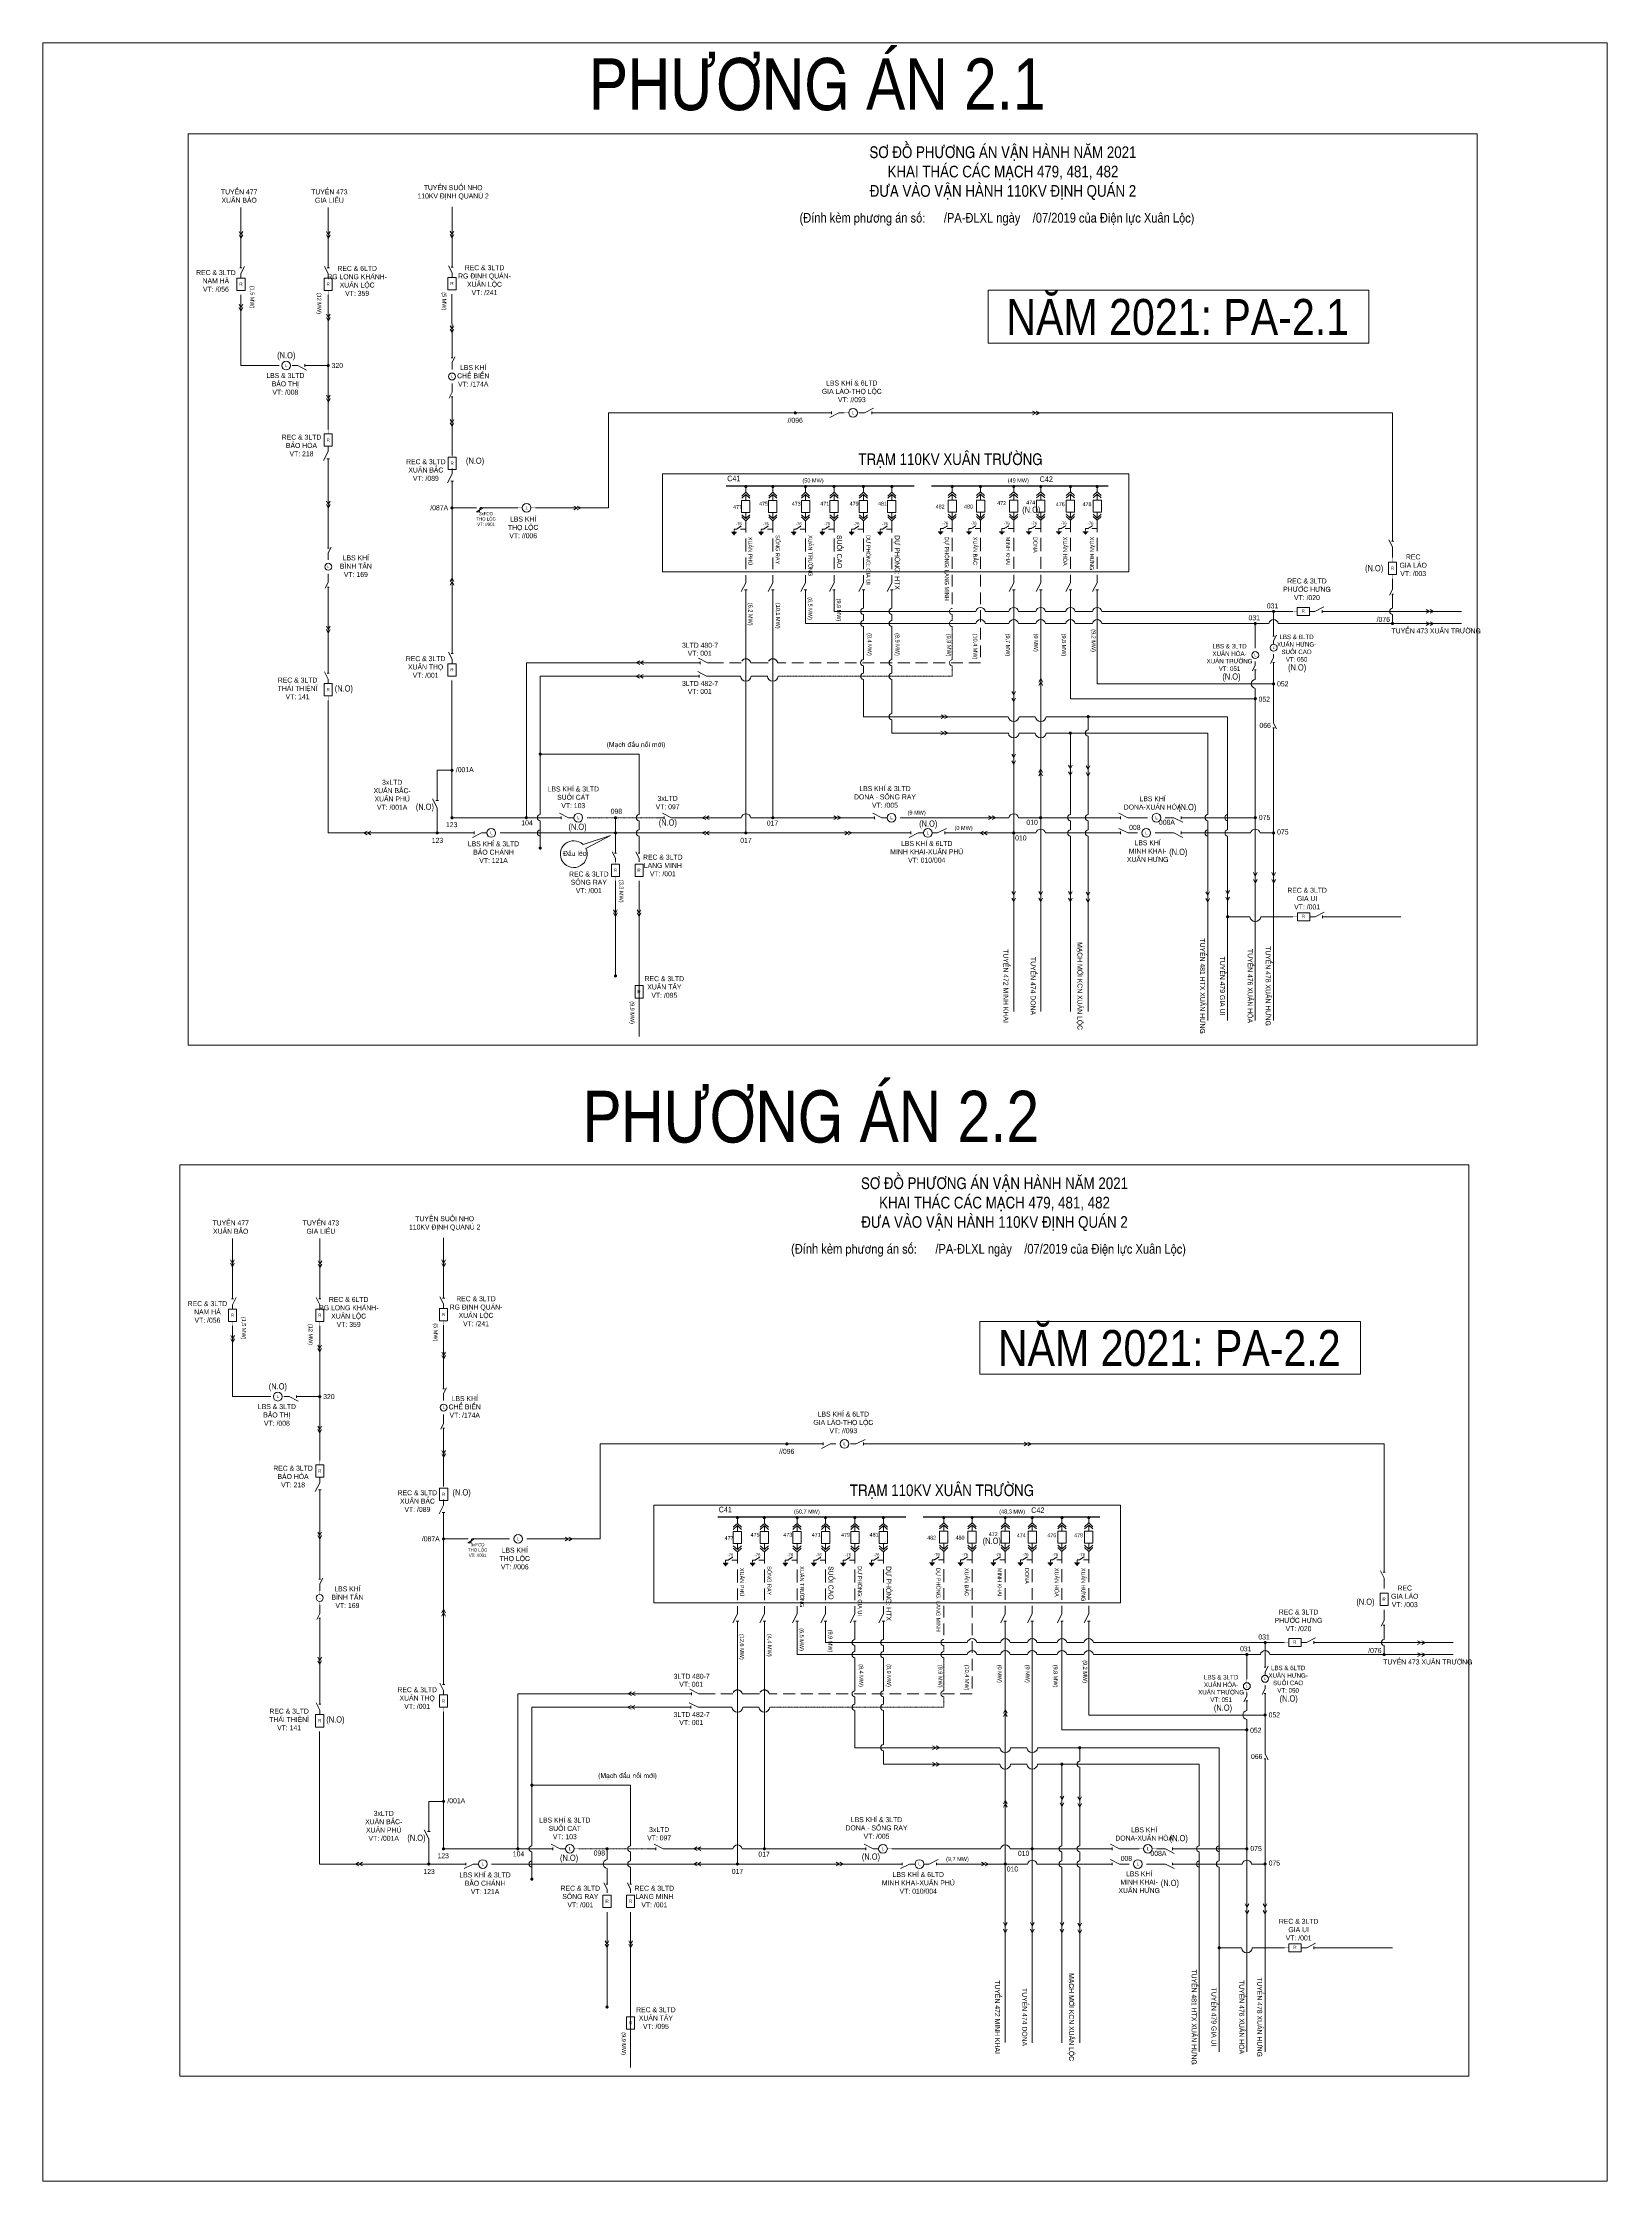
# Model space of a CAD drawing. Header units: inches. Extents: x 2152 to 4977, y -3144 to -873.
# Drawn here: x 3533 to 4196, y -1783 to -877 of the extents above; entities that cross this region are included whole.
import ezdxf
from ezdxf.enums import TextEntityAlignment as Align

# ---------------------------------------------------------------- set-up
doc = ezdxf.new("R2010")
doc.units = ezdxf.units.IN
doc.header["$LTSCALE"] = 0.2
doc.header["$MEASUREMENT"] = 0
doc.linetypes.add('DASHED', pattern=[0.75, 0.5, -0.25])
doc.layers.get('0').update_dxf_attribs({"lineweight": 5})
for name, color, linetype, lineweight in [('Cap ngam', 1, 'DASHED', 15), ('Day 110kV', 4, 'Continuous', 13), ('Day 22kV', 1, 'Continuous', 13), ('Khung', 7, 'Continuous', 13), ('Text', 7, 'Continuous', 9), ('Thiet bi', 3, 'Continuous', 9), ('Tuyen 475', 6, 'Continuous', 13)]:
    doc.layers.add(name, color=color, linetype=linetype, lineweight=lineweight)
doc.styles.add('V-H-C', font='VHELVCN.TTF')
doc.styles.add('V-H-C-B', font='VHELVCB.TTF')

# ---------------------------------------------------------------- blocks, each defined once
blk = doc.blocks.new('MAT CAT')
at = {"color": 0}
for points in [[(-0.97, 5.81), (0, 6.7), (0.97, 5.81)], [(-0.97, 5.28), (0, 6.17), (0.97, 5.28)], [(0, 4.76), (0, 6.17)], [(-0.97, 1.42), (0, 0.53), (0.97, 1.42)], [(-0.97, 0.89), (0, 0), (0.97, 0.89)], [(0, 1.94), (0, 0.53)]]:
    blk.add_lwpolyline(points, dxfattribs=at)
blk.add_lwpolyline([(-0.98, 4.76), (0.98, 4.76), (0.98, 1.94), (-0.98, 1.94)], close=True, dxfattribs=at)
blk = doc.blocks.new('NOI DAT')
at = {"color": 0}
for points in [[(0.6, 0), (-0.6, 0)], [(-0.47, -0.15), (0.47, -0.15)], [(-0.34, -0.31), (0.34, -0.31)], [(-0.21, -0.46), (0.21, -0.46)], [(-0.08, -0.62), (0.08, -0.62)]]:
    blk.add_lwpolyline(points, dxfattribs=at)
blk = doc.blocks.new('DTD MC')
at = {"layer": 'Day 110kV', "color": 1, "linetype": 'DASHED'}
blk.add_lwpolyline([(1377.9, 454.4), (1374.9, 452.5), (1373.3, 452.5), (1373.3, 450.5)], dxfattribs=at)
at = {"layer": 'Thiet bi'}
for points in [[(1373.3, 452.5), (1374.9, 452.5), (1377.9, 454.4)], [(1381.1, 452.5), (1377.5, 452.5)]]:
    blk.add_lwpolyline(points, dxfattribs=at)
at = {"layer": 'Thiet bi', "xscale": 2.809729812779096, "yscale": 2.809729812779096, "zscale": 2.809729812779032}
blk.add_blockref('NOI DAT', (1373.3, 450.5), dxfattribs=at)
blk = doc.blocks.new('ALTD')
at = {"color": 0}
for points in [[(3.38, 1.08), (1.27, 0), (0, 0)], [(2.99, 0.31), (2.99, -0.31)], [(2.99, 0), (4.73, 0)]]:
    blk.add_lwpolyline(points, dxfattribs=at)
blk = doc.blocks.new('FCO')
at = {"color": 0}
blk.add_lwpolyline([(0, 0, 0.707499), (0.8, 0.8, -0.707499), (1.6, 1.6, -5.301682)], format="xyb", dxfattribs=at)
blk.add_lwpolyline([(0, 0), (1.6, 1.6)], dxfattribs=at)

msp = doc.modelspace()

# ---------------------------------------------------------------- linework, layer by layer
at = {"layer": 'Cap ngam', "linetype": 'DASHED', "ltscale": 50, "elevation": 0.2}
for points in [[(3830.85, -1079.9), (3830.85, -1087.95), (3830.85, -1087.95), (3830.85, -1103.88)], [(3842.28, -1079.9), (3842.28, -1087.95), (3842.28, -1087.95), (3842.28, -1103.88)], [(3856.14, -1079.9), (3856.14, -1087.95), (3856.14, -1087.95), (3856.14, -1103.88), (3856.14, -1103.88)], [(3868.2, -1079.9), (3868.2, -1087.95), (3868.2, -1087.95), (3868.2, -1103.88), (3868.2, -1103.88)], [(3880.63, -1079.9), (3880.63, -1087.95), (3880.63, -1087.95), (3880.63, -1103.88), (3880.63, -1103.88)], [(3892.69, -1079.9), (3892.69, -1087.95), (3892.69, -1087.95), (3892.69, -1103.88), (3892.69, -1103.88)], [(3918.26, -1079.71), (3918.26, -1087.77), (3918.26, -1087.77), (3918.26, -1117.02), (3918.26, -1117.02)], [(3930.27, -1079.71), (3930.27, -1087.77), (3930.27, -1087.77), (3930.27, -1140.07)], [(3944.32, -1079.71), (3944.32, -1087.77), (3944.32, -1087.77), (3944.32, -1103.88)], [(3955.75, -1079.71), (3955.75, -1087.77), (3955.75, -1087.77), (3955.75, -1103.88)], [(3968.35, -1079.71), (3968.35, -1087.77), (3968.35, -1087.77), (3968.35, -1103.88)], [(3979.67, -1079.71), (3979.67, -1087.77), (3979.67, -1087.77), (3979.67, -1103.88)], [(3827.27, -1516.73), (3827.27, -1524.78), (3827.27, -1524.78), (3827.27, -1540.7)], [(3838.7, -1516.73), (3838.7, -1524.78), (3838.7, -1524.78), (3838.7, -1540.7)], [(3852.56, -1516.73), (3852.56, -1524.78), (3852.56, -1524.78), (3852.56, -1540.7), (3852.56, -1540.7)], [(3864.62, -1516.73), (3864.62, -1524.78), (3864.62, -1524.78), (3864.62, -1540.7), (3864.62, -1540.7)], [(3877.05, -1516.73), (3877.05, -1524.78), (3877.05, -1524.78), (3877.05, -1540.7), (3877.05, -1540.7)], [(3889.11, -1516.73), (3889.11, -1524.78), (3889.11, -1524.78), (3889.11, -1540.7), (3889.11, -1540.7)], [(3914.68, -1516.54), (3914.68, -1524.59), (3914.68, -1524.59), (3914.68, -1553.84), (3914.68, -1553.84)], [(3926.68, -1516.54), (3926.68, -1524.59), (3926.68, -1524.59), (3926.68, -1576.9)], [(3940.74, -1516.54), (3940.74, -1524.59), (3940.74, -1524.59), (3940.74, -1540.7)], [(3952.17, -1516.54), (3952.17, -1524.59), (3952.17, -1524.59), (3952.17, -1540.7)], [(3964.77, -1516.54), (3964.77, -1524.59), (3964.77, -1524.59), (3964.77, -1540.7)], [(3976.09, -1516.54), (3976.09, -1524.59), (3976.09, -1524.59), (3976.09, -1540.7)]]:
    msp.add_lwpolyline(points, dxfattribs=at)
at = {"layer": 'Cap ngam', "elevation": 0.2}
for points in [[(3918.26, -1117.02), (3918.26, -1117.02, 0.899221), (3918.26, -1119.66)], [(3918.26, -1122.12), (3918.26, -1122.12, 0.899221), (3918.26, -1124.77)], [(3918.26, -1138.75), (3918.26, -1138.75, 0.899221), (3918.26, -1141.4)], [(3914.68, -1553.84), (3914.68, -1553.84, 0.899221), (3914.68, -1556.49)], [(3914.68, -1558.95), (3914.68, -1558.95, 0.899221), (3914.68, -1561.6)], [(3914.68, -1575.57), (3914.68, -1575.57, 0.899221), (3914.68, -1578.22)]]:
    msp.add_lwpolyline(points, format="xyb", dxfattribs=at)
for points in [[(3918.26, -1119.66), (3918.26, -1122.12)], [(3918.26, -1124.77), (3918.26, -1138.75)], [(3918.26, -1141.4), (3918.26, -1145.79), (3844.56, -1145.79)], [(3914.68, -1556.49), (3914.68, -1558.95)], [(3914.68, -1561.6), (3914.68, -1575.57)], [(3914.68, -1578.22), (3914.68, -1582.61), (3840.98, -1582.61)]]:
    msp.add_lwpolyline(points, dxfattribs=at)
at = {"layer": 'Cap ngam', "linetype": 'DASHED', "ltscale": 50, "elevation": 0.2}
for points in [[(3835.66, -1140.07), (3832.91, -1140.07, 0.818695), (3828.88, -1140.07), (3816.84, -1140.07)], [(3930.27, -1140.07), (3844.3, -1140.07, 0.818695), (3840.26, -1140.07), (3835.66, -1140.07)], [(3832.08, -1576.9), (3829.33, -1576.9, 0.818695), (3825.3, -1576.9), (3813.26, -1576.9)], [(3926.68, -1576.9), (3840.72, -1576.9, 0.818695), (3836.68, -1576.9), (3832.08, -1576.9)]]:
    msp.add_lwpolyline(points, format="xyb", dxfattribs=at)
at = {"layer": 'Day 22kV'}
for p, q in [((3616.97, -970.24, -0.44), (3616.97, -947.17, -0.44)), ((3654.01, -970.24, -0.44), (3654.01, -947.17, -0.44)), ((3706.44, -969.94, -0.44), (3706.44, -946.87, -0.44)), ((3653.97, -1041.21, -0.44), (3653.97, -984.24, -0.44)), ((3706.41, -1008.92, -0.44), (3706.39, -983.93, -0.44)), ((3706.42, -1015.82, -0.44), (3706.41, -1014.36, -0.44)), ((3706.42, -1024.03, -0.44), (3706.41, -1021.78, -0.44)), ((3706.44, -1052.26, -0.44), (3706.42, -1029.47, -0.44)), ((3653.97, -1096.46, -0.44), (3653.96, -1094.99, -0.44)), ((3653.97, -1104.66, -0.44), (3653.96, -1102.41, -0.44)), ((3868.2, -1112.38, 0.2), (3868.2, -1118.34, 0.2)), ((3944.32, -1112.38, 0.2), (3944.32, -1287.77, 0.2)), ((3955.75, -1112.38, 0.2), (3955.75, -1287.89, 0.2)), ((3868.2, -1118.34, 0.2), (3925.1, -1118.34, 0.2)), ((3984.5, -1118.34, 0.2), (4062.51, -1118.34, 0.2)), ((4078.14, -1118.33, 0.2), (4134.04, -1118.33, 0.2)), ((3868.2, -1123.45, 0.2), (3925.1, -1123.45, 0.2)), ((4046.64, -1133.87, 0.2), (4046.64, -1123.45, 0.2)), ((4054.39, -1141.91, 0.2), (4054.39, -1149.06, 0.2)), ((3975.85, -1162.93, 0.2), (3975.85, -1168.56, 0.2)), ((3968.32, -1169.89, 0.2), (3968.32, -1204.42, 0.2)), ((3975.85, -1171.21, 0.2), (3975.85, -1204.42, 0.2)), ((3700.12, -1203.78, -0.44), (3700.12, -1212.19, -0.44)), ((3775.65, -1218.5, -0.44), (3775.65, -1205.74, -0.44)), ((3830.85, -1212.19, 0.2), (3897.6, -1212.19, 0.2)), ((3918.27, -1212.19, 0.2), (3944.32, -1212.19, 0.2)), ((3955.71, -1205.74, 0.2), (3986.45, -1205.74, 0.2)), ((3968.32, -1207.07, 0.2), (3968.32, -1210.86, 0.2)), ((3968.32, -1213.51, 0.2), (3968.32, -1287.89, 0.2)), ((3975.85, -1207.07, 0.2), (3975.85, -1210.86, 0.2)), ((3975.85, -1213.51, 0.2), (3975.85, -1287.89, 0.2)), ((3994.95, -1205.74, 0.2), (4001.02, -1205.74, 0.2)), ((3994.95, -1212.19, 0.2), (3996.76, -1212.19, 0.2)), ((4004.2, -1212.19, 0.2), (4009.85, -1212.19, 0.2)), ((4008.46, -1205.74, 0.2), (4009.85, -1205.74, 0.2)), ((4018.35, -1205.74, 0.2), (4046.65, -1205.74, 0.2)), ((3775.65, -1232.52, -0.44), (3775.65, -1272.78, -0.44)), ((3785.62, -1232.52, -0.44), (3785.62, -1298.46, -0.44)), ((4034.93, -1247.71, 0.2), (4044.37, -1247.71, 0.2)), ((4048.93, -1247.71, 0.2), (4062.57, -1247.71, 0.2)), ((4078.21, -1247.7, 0.2), (4108.29, -1247.71, 0.2)), ((3613.39, -1407.07, -0.44), (3613.39, -1384, -0.44)), ((3650.43, -1407.07, -0.44), (3650.43, -1384, -0.44)), ((3702.85, -1406.76, -0.44), (3702.85, -1383.69, -0.44)), ((3650.39, -1478.04, -0.44), (3650.39, -1421.06, -0.44)), ((3702.82, -1445.75, -0.44), (3702.81, -1420.76, -0.44)), ((3702.84, -1452.65, -0.44), (3702.83, -1451.19, -0.44)), ((3702.83, -1460.85, -0.44), (3702.83, -1458.6, -0.44)), ((3702.85, -1489.08, -0.44), (3702.84, -1466.29, -0.44)), ((3650.39, -1533.28, -0.44), (3650.38, -1531.82, -0.44)), ((3650.38, -1541.48, -0.44), (3650.38, -1539.23, -0.44)), ((3864.62, -1549.2, 0.2), (3864.62, -1555.17, 0.2)), ((3940.74, -1549.2, 0.2), (3940.74, -1724.59, 0.2)), ((3952.17, -1549.2, 0.2), (3952.17, -1724.72, 0.2)), ((3864.62, -1555.17, 0.2), (3921.52, -1555.17, 0.2)), ((3980.92, -1555.17, 0.2), (4058.93, -1555.17, 0.2)), ((4074.56, -1555.16, 0.2), (4130.46, -1555.16, 0.2)), ((3864.62, -1560.27, 0.2), (3921.52, -1560.27, 0.2)), ((4043.06, -1570.7, 0.2), (4043.06, -1560.27, 0.2)), ((4050.8, -1578.73, 0.2), (4050.8, -1585.88, 0.2)), ((3972.26, -1599.75, 0.2), (3972.26, -1605.39, 0.2)), ((3964.74, -1606.71, 0.2), (3964.74, -1641.24, 0.2)), ((3972.26, -1608.04, 0.2), (3972.26, -1641.24, 0.2)), ((3696.54, -1640.6, -0.44), (3696.54, -1649.01, -0.44)), ((3952.13, -1642.57, 0.2), (3982.87, -1642.57, 0.2)), ((3964.74, -1643.89, 0.2), (3964.74, -1647.69, 0.2)), ((3972.26, -1643.89, 0.2), (3972.26, -1647.69, 0.2)), ((3991.37, -1642.57, 0.2), (3997.44, -1642.57, 0.2)), ((4004.88, -1642.57, 0.2), (4006.26, -1642.57, 0.2)), ((4014.76, -1642.57, 0.2), (4043.07, -1642.57, 0.2)), ((3827.27, -1649.01, 0.2), (3894.01, -1649.01, 0.2)), ((3914.69, -1649.01, 0.2), (3940.74, -1649.01, 0.2)), ((3964.74, -1650.34, 0.2), (3964.74, -1724.72, 0.2)), ((3972.26, -1650.34, 0.2), (3972.26, -1724.72, 0.2)), ((3991.37, -1649.01, 0.2), (3993.18, -1649.01, 0.2)), ((4000.62, -1649.01, 0.2), (4006.26, -1649.01, 0.2)), ((3772.06, -1669.35, -0.44), (3772.06, -1709.6, -0.44)), ((3782.04, -1669.35, -0.44), (3782.04, -1735.29, -0.44)), ((4031.35, -1684.53, 0.2), (4040.79, -1684.53, 0.2)), ((4045.35, -1684.53, 0.2), (4058.99, -1684.53, 0.2)), ((4074.63, -1684.52, 0.2), (4104.71, -1684.53, 0.2))]:
    msp.add_line(p, q, dxfattribs=at)
for points in [[(3594.69, -915.96), (4140.69, -915.96), (4140.69, -1302.06), (3594.69, -1302.06)], [(3591.11, -1352.78), (4137.11, -1352.78), (4137.11, -1738.88), (3591.11, -1738.88)]]:
    msp.add_lwpolyline(points, close=True, dxfattribs=at)
for points, elevation in [([(3617.02, -984.24), (3617.02, -1014.19), (3633.18, -1014.19)], -0.44), ([(3647.24, -1014.19), (3653.97, -1014.19)], -0.44), ([(3864.03, -1034.22), (3772.68, -1034.22), (3772.68, -1074.46), (3741.73, -1074.46)], 0.2), ([(4104.78, -1086.06), (4104.78, -1034.22), (3887.33, -1034.22)], 0.2), ([(3830.85, -1067.85), (3830.85, -1065.4)], 0.2), ([(3842.28, -1067.85), (3842.28, -1065.4)], 0.2), ([(3856.14, -1067.85), (3856.14, -1065.4)], 0.2), ([(3868.2, -1067.85), (3868.2, -1065.4)], 0.2), ([(3880.63, -1067.85), (3880.63, -1065.4)], 0.2), ([(3892.69, -1067.85), (3892.69, -1065.4)], 0.2), ([(3918.26, -1067.67), (3918.26, -1065.22)], 0.2), ([(3930.27, -1067.67), (3930.27, -1065.22)], 0.2), ([(3944.32, -1067.67), (3944.32, -1065.22)], 0.2), ([(3955.75, -1067.67), (3955.75, -1065.21)], 0.2), ([(3968.35, -1067.67), (3968.35, -1065.21)], 0.2), ([(3979.67, -1067.67), (3979.67, -1065.21)], 0.2), ([(3706.44, -1074.46), (3716.82, -1074.46)], 0.2), ([(3719.54, -1074.46), (3734.29, -1074.46)], 0.2), ([(4104.78, -1095.53), (4104.82, -1092.86)], 0.2), ([(3830.85, -1112.38), (3830.85, -1212.19), (3726.76, -1212.19)], 0.2), ([(3856.14, -1112.38), (3856.14, -1123.45), (3868.2, -1123.45)], 0.2), ([(3892.69, -1112.38), (3892.69, -1117.02)], 0.2), ([(3968.35, -1112.38), (3968.35, -1155.34), (4046.65, -1155.34), (4046.65, -1291.7)], 0.2), ([(3979.67, -1112.38), (3979.67, -1149.06), (4054.39, -1149.06), (4054.39, -1164.18)], 0.2), ([(3892.69, -1119.66), (3892.69, -1122.12)], 0.2), ([(3880.63, -1124.77), (3880.63, -1138.75)], 0.2), ([(3892.69, -1124.77), (3892.69, -1138.75)], 0.2), ([(3808.34, -1140.07), (3737.89, -1140.07), (3737.89, -1205.74)], 0.2), ([(3880.63, -1141.4), (3880.63, -1144.46)], 0.2), ([(3892.69, -1141.4), (3892.69, -1144.46)], 0.2), ([(3749.56, -1205.74), (3706.39, -1205.74), (3706.39, -1147.65)], 0.2), ([(3808.03, -1145.79), (3743.77, -1145.79), (3743.77, -1204.42)], 0.2), ([(3828.57, -1145.79), (3816.53, -1145.79)], 0.2), ([(3840, -1145.79), (3833.13, -1145.79)], 0.2), ([(3892.69, -1147.11), (3892.69, -1161.6)], 0.2), ([(3712.7, -1212.19), (3653.92, -1212.19), (3653.92, -1156.02)], 0.2), ([(3892.69, -1164.25), (3892.69, -1169.89), (3942.04, -1169.89)], 0.2), ([(3958.03, -1162.93), (4034.93, -1162.93), (4034.93, -1196.88), (4034.93, -1210.86)], 0.2), ([(3946.6, -1169.89), (3953.47, -1169.89)], 0.2), ([(3958.03, -1169.89), (4026.51, -1169.89), (4026.51, -1204.42)], 0.2), ([(4054.39, -1169.62), (4054.39, -1291.7)], 0.2), ([(3700.12, -1195.28), (3700.12, -1185.63), (3706.39, -1185.63)], -0.44), ([(3743.77, -1178.78), (3785.62, -1178.78), (3785.62, -1204.42)], -0.44), ([(3743.77, -1207.07), (3743.77, -1218.61)], 0.2), ([(3785.62, -1207.07), (3785.62, -1210.86)], -0.44), ([(3785.62, -1213.51), (3785.62, -1218.5)], -0.44), ([(3882.19, -1205.74), (3842.28, -1205.74)], 0.2), ([(4026.51, -1207.07), (4026.51, -1291.7)], 0.2), ([(4034.93, -1213.51), (4034.93, -1291.7)], 0.2), ([(3613.44, -1421.06), (3613.44, -1451.01), (3629.6, -1451.01)], -0.44), ([(3643.66, -1451.01), (3650.39, -1451.01)], -0.44), ([(3860.45, -1471.04), (3769.1, -1471.04), (3769.1, -1511.28), (3738.15, -1511.28)], 0.2), ([(4101.19, -1522.88), (4101.19, -1471.04), (3883.75, -1471.04)], 0.2), ([(3827.27, -1504.68), (3827.27, -1502.22)], 0.2), ([(3838.7, -1504.68), (3838.7, -1502.22)], 0.2), ([(3852.56, -1504.68), (3852.56, -1502.22)], 0.2), ([(3864.62, -1504.68), (3864.62, -1502.22)], 0.2), ([(3877.05, -1504.68), (3877.05, -1502.22)], 0.2), ([(3889.11, -1504.68), (3889.11, -1502.22)], 0.2), ([(3914.67, -1504.5), (3914.67, -1502.04)], 0.2), ([(3926.68, -1504.5), (3926.68, -1502.04)], 0.2), ([(3940.74, -1504.5), (3940.74, -1502.04)], 0.2), ([(3952.17, -1504.49), (3952.17, -1502.04)], 0.2), ([(3964.77, -1504.49), (3964.77, -1502.04)], 0.2), ([(3976.09, -1504.49), (3976.09, -1502.04)], 0.2), ([(3702.85, -1511.28), (3713.24, -1511.28)], 0.2), ([(3715.96, -1511.28), (3730.71, -1511.28)], 0.2), ([(4101.19, -1532.35), (4101.24, -1529.68)], 0.2), ([(3827.27, -1549.2), (3827.27, -1649.01), (3723.18, -1649.01)], 0.2), ([(3852.56, -1549.2), (3852.56, -1560.27), (3864.62, -1560.27)], 0.2), ([(3889.11, -1549.2), (3889.11, -1553.84)], 0.2), ([(3964.77, -1549.2), (3964.77, -1592.17), (4043.07, -1592.17), (4043.07, -1728.53)], 0.2), ([(3976.09, -1549.2), (3976.09, -1585.88), (4050.8, -1585.88), (4050.8, -1601)], 0.2), ([(3889.11, -1556.49), (3889.11, -1558.95)], 0.2), ([(3877.05, -1561.6), (3877.05, -1575.57)], 0.2), ([(3889.11, -1561.6), (3889.11, -1575.57)], 0.2), ([(3745.98, -1642.57), (3702.81, -1642.57), (3702.81, -1584.47)], 0.2), ([(3804.76, -1576.9), (3734.31, -1576.9), (3734.31, -1642.57)], 0.2), ([(3804.45, -1582.61), (3740.19, -1582.61), (3740.19, -1641.24)], 0.2), ([(3824.99, -1582.61), (3812.95, -1582.61)], 0.2), ([(3836.42, -1582.61), (3829.55, -1582.61)], 0.2), ([(3877.05, -1578.22), (3877.05, -1581.29)], 0.2), ([(3889.11, -1578.22), (3889.11, -1581.29)], 0.2), ([(3889.11, -1583.94), (3889.11, -1598.43)], 0.2), ([(3709.12, -1649.01), (3650.34, -1649.01), (3650.34, -1592.85)], 0.2), ([(3889.11, -1601.08), (3889.11, -1606.71), (3938.46, -1606.71)], 0.2), ([(3954.45, -1599.75), (4031.35, -1599.75), (4031.35, -1633.7), (4031.35, -1647.69)], 0.2), ([(3943.02, -1606.71), (3949.89, -1606.71)], 0.2), ([(3954.45, -1606.71), (4022.93, -1606.71), (4022.93, -1641.24)], 0.2), ([(4050.8, -1606.44), (4050.8, -1728.53)], 0.2), ([(3740.19, -1615.61), (3782.04, -1615.61), (3782.04, -1641.24)], -0.44), ([(3696.54, -1632.1), (3696.54, -1622.46), (3702.81, -1622.46)], -0.44), ([(3740.19, -1643.89), (3740.19, -1655.44)], 0.2), ([(3782.04, -1643.89), (3782.04, -1647.69)], -0.44), ([(3878.61, -1642.57), (3838.7, -1642.57)], 0.2), ([(4022.93, -1643.89), (4022.93, -1728.53)], 0.2), ([(3782.04, -1650.34), (3782.04, -1655.32)], -0.44), ([(4031.35, -1650.34), (4031.35, -1728.53)], 0.2)]:
    msp.add_lwpolyline(points, dxfattribs=dict(at, elevation=elevation))
at = {"layer": 'Day 22kV', "const_width": 0.647}
for points, elevation in [([(3653.97, -1013.85, 1), (3653.97, -1014.52, 1), (3653.97, -1013.85, 2.414214)], -0.44), ([(3851.81, -1033.88, 1), (3851.81, -1034.55, 1), (3851.81, -1033.88, 2.414214)], 0.2), ([(3706.39, -1074.12, 1), (3706.39, -1074.79, 1), (3706.39, -1074.12, 2.414214)], 0.2), ([(4046.64, -1123.11, 1), (4046.64, -1123.78, 1), (4046.64, -1123.11, 2.414214)], 0.2), ([(4054.39, -1118.01, 1), (4054.39, -1118.67, 1), (4054.39, -1118.01, 2.414214)], 0.2), ([(4104.78, -1123.11, 1), (4104.78, -1123.78, 1), (4104.78, -1123.11, 2.414214)], 0.2), ([(4054.39, -1148.72, 1), (4054.39, -1149.39, 1), (4054.39, -1148.72, 2.414214)], 0.2), ([(4046.65, -1155.01, 1), (4046.65, -1155.68, 1), (4046.65, -1155.01, 2.414214)], 0.2), ([(3975.85, -1162.59, 1), (3975.85, -1163.26, 1), (3975.85, -1162.59, 2.414214)], 0.2), ([(3968.32, -1169.55, 1), (3968.32, -1170.22, 1), (3968.32, -1169.55, 2.414214)], 0.2), ([(3706.39, -1185.3, 1), (3706.39, -1185.97, 1), (3706.39, -1185.3, 2.414214)], -0.44), ([(3743.77, -1178.45, 1), (3743.77, -1179.12, 1), (3743.77, -1178.45, 2.414214)], -0.44), ([(3700.12, -1211.85, 1), (3700.12, -1212.52, 1), (3700.12, -1211.85, 2.414214)], -0.44), ([(3706.39, -1205.41, 1), (3706.39, -1206.08, 1), (3706.39, -1205.41, 2.414214)], 0.2), ([(3737.89, -1205.41, 1), (3737.89, -1206.08, 1), (3737.89, -1205.41, 2.414214)], -0.44), ([(3775.65, -1205.41, 1), (3775.65, -1206.08, 1), (3775.65, -1205.41, 2.414214)], -0.44), ([(3775.65, -1211.85, 1), (3775.65, -1212.52, 1), (3775.65, -1211.85, 2.414214)], -0.44), ([(3830.85, -1211.85, 1), (3830.85, -1212.52, 1), (3830.85, -1211.85, 2.414214)], 0.2), ([(3842.28, -1205.41, 1), (3842.28, -1206.08, 1), (3842.28, -1205.41, 2.414214)], 0.2), ([(3944.32, -1211.85, 1), (3944.32, -1212.52, 1), (3944.32, -1211.85, 2.414214)], 0.2), ([(3955.71, -1205.41, 1), (3955.71, -1206.08, 1), (3955.71, -1205.41, 2.414214)], 0.2), ([(4046.65, -1205.41, 1), (4046.65, -1206.08, 1), (4046.65, -1205.41, 2.414214)], 0.2), ([(4054.39, -1211.85, 1), (4054.39, -1212.52, 1), (4054.39, -1211.85, 2.414214)], 0.2), ([(3743.77, -1218.28, 1), (3743.77, -1218.95, 1), (3743.77, -1218.28, 2.414214)], -0.44), ([(4034.93, -1247.37, 1), (4034.93, -1248.04, 1), (4034.93, -1247.37, 2.414214)], 0.2), ([(3775.65, -1272.44, 1), (3775.65, -1273.11, 1), (3775.65, -1272.44, 2.414214)], -1.08), ([(3650.39, -1450.68, 1), (3650.39, -1451.35, 1), (3650.39, -1450.68, 2.414214)], -0.44), ([(3848.23, -1470.71, 1), (3848.23, -1471.38, 1), (3848.23, -1470.71, 2.414214)], 0.2), ([(3702.81, -1510.95, 1), (3702.81, -1511.61, 1), (3702.81, -1510.95, 2.414214)], 0.2), ([(4050.8, -1554.83, 1), (4050.8, -1555.5, 1), (4050.8, -1554.83, 2.414214)], 0.2), ([(4043.06, -1559.94, 1), (4043.06, -1560.61, 1), (4043.06, -1559.94, 2.414214)], 0.2), ([(4101.19, -1559.94, 1), (4101.19, -1560.61, 1), (4101.19, -1559.94, 2.414214)], 0.2), ([(4050.8, -1585.55, 1), (4050.8, -1586.22, 1), (4050.8, -1585.55, 2.414214)], 0.2), ([(4043.07, -1591.83, 1), (4043.07, -1592.5, 1), (4043.07, -1591.83, 2.414214)], 0.2), ([(3972.26, -1599.42, 1), (3972.26, -1600.09, 1), (3972.26, -1599.42, 2.414214)], 0.2), ([(3964.74, -1606.38, 1), (3964.74, -1607.05, 1), (3964.74, -1606.38, 2.414214)], 0.2), ([(3740.19, -1615.27, 1), (3740.19, -1615.94, 1), (3740.19, -1615.27, 2.414214)], -0.44), ([(3702.81, -1622.13, 1), (3702.81, -1622.79, 1), (3702.81, -1622.13, 2.414214)], -0.44), ([(3696.54, -1648.68, 1), (3696.54, -1649.35, 1), (3696.54, -1648.68, 2.414214)], -0.44), ([(3702.81, -1642.23, 1), (3702.81, -1642.9, 1), (3702.81, -1642.23, 2.414214)], 0.2), ([(3734.31, -1642.23, 1), (3734.31, -1642.9, 1), (3734.31, -1642.23, 2.414214)], -0.44), ([(3772.06, -1642.23, 1), (3772.06, -1642.9, 1), (3772.06, -1642.23, 2.414214)], -0.44), ([(3827.27, -1648.68, 1), (3827.27, -1649.35, 1), (3827.27, -1648.68, 2.414214)], 0.2), ([(3838.7, -1642.23, 1), (3838.7, -1642.9, 1), (3838.7, -1642.23, 2.414214)], 0.2), ([(3940.74, -1648.68, 1), (3940.74, -1649.35, 1), (3940.74, -1648.68, 2.414214)], 0.2), ([(3952.13, -1642.23, 1), (3952.13, -1642.9, 1), (3952.13, -1642.23, 2.414214)], 0.2), ([(4043.07, -1642.23, 1), (4043.07, -1642.9, 1), (4043.07, -1642.23, 2.414214)], 0.2), ([(4050.8, -1648.68, 1), (4050.8, -1649.35, 1), (4050.8, -1648.68, 2.414214)], 0.2), ([(3740.19, -1655.11, 1), (3740.19, -1655.77, 1), (3740.19, -1655.11, 2.414214)], -0.44), ([(4031.35, -1684.2, 1), (4031.35, -1684.86, 1), (4031.35, -1684.2, 2.414214)], 0.2), ([(3772.06, -1709.27, 1), (3772.06, -1709.94, 1), (3772.06, -1709.27, 2.414214)], -1.08)]:
    msp.add_lwpolyline(points, format="xyb", dxfattribs=dict(at, elevation=elevation))
at = {"layer": 'Day 22kV', "const_width": 0.539, "elevation": 0.2}
for points in [[(3822.5, -1065.21), (3902.26, -1065.21)], [(3818.92, -1502.03), (3898.67, -1502.03)]]:
    msp.add_lwpolyline(points, dxfattribs=at)
at = {"layer": 'Day 22kV', "color": 2, "const_width": 0.647, "elevation": 0.2}
for points in [[(3830.85, -1065.06, 1), (3830.85, -1065.73, 1), (3830.85, -1065.06, 2.414214)], [(3842.28, -1065.06, 1), (3842.28, -1065.73, 1), (3842.28, -1065.06, 2.414214)], [(3856.14, -1065.06, 1), (3856.14, -1065.73, 1), (3856.14, -1065.06, 2.414214)], [(3868.2, -1065.06, 1), (3868.2, -1065.73, 1), (3868.2, -1065.06, 2.414214)], [(3880.63, -1065.06, 1), (3880.63, -1065.73, 1), (3880.63, -1065.06, 2.414214)], [(3892.69, -1065.06, 1), (3892.69, -1065.73, 1), (3892.69, -1065.06, 2.414214)], [(3827.27, -1501.89, 1), (3827.27, -1502.56, 1), (3827.27, -1501.89, 2.414214)], [(3838.7, -1501.89, 1), (3838.7, -1502.56, 1), (3838.7, -1501.89, 2.414214)], [(3852.56, -1501.89, 1), (3852.56, -1502.56, 1), (3852.56, -1501.89, 2.414214)], [(3864.62, -1501.89, 1), (3864.62, -1502.56, 1), (3864.62, -1501.89, 2.414214)], [(3877.05, -1501.89, 1), (3877.05, -1502.56, 1), (3877.05, -1501.89, 2.414214)], [(3889.11, -1501.89, 1), (3889.11, -1502.56, 1), (3889.11, -1501.89, 2.414214)]]:
    msp.add_lwpolyline(points, format="xyb", dxfattribs=at)
at = {"layer": 'Day 22kV', "color": 5, "const_width": 0.539, "elevation": 0.2}
for points in [[(3909.44, -1065.21), (3984.4, -1065.21)], [(3905.86, -1502.04), (3980.82, -1502.04)]]:
    msp.add_lwpolyline(points, dxfattribs=at)
at = {"layer": 'Day 22kV', "color": 5, "const_width": 0.647, "elevation": 0.2}
for points in [[(3918.26, -1065.06, 1), (3918.26, -1065.73, 1), (3918.26, -1065.06, 2.414214)], [(3930.27, -1065.06, 1), (3930.27, -1065.73, 1), (3930.27, -1065.06, 2.414214)], [(3944.32, -1065.06, 1), (3944.32, -1065.73, 1), (3944.32, -1065.06, 2.414214)], [(3955.75, -1065.06, 1), (3955.75, -1065.73, 1), (3955.75, -1065.06, 2.414214)], [(3968.35, -1065.06, 1), (3968.35, -1065.73, 1), (3968.35, -1065.06, 2.414214)], [(3979.67, -1065.06, 1), (3979.67, -1065.73, 1), (3979.67, -1065.06, 2.414214)], [(3914.67, -1501.89, 1), (3914.67, -1502.56, 1), (3914.67, -1501.89, 2.414214)], [(3926.68, -1501.89, 1), (3926.68, -1502.56, 1), (3926.68, -1501.89, 2.414214)], [(3940.74, -1501.89, 1), (3940.74, -1502.56, 1), (3940.74, -1501.89, 2.414214)], [(3952.17, -1501.89, 1), (3952.17, -1502.56, 1), (3952.17, -1501.89, 2.414214)], [(3964.77, -1501.89, 1), (3964.77, -1502.56, 1), (3964.77, -1501.89, 2.414214)], [(3976.09, -1501.89, 1), (3976.09, -1502.56, 1), (3976.09, -1501.89, 2.414214)]]:
    msp.add_lwpolyline(points, format="xyb", dxfattribs=at)
at = {"layer": 'Day 22kV'}
for points, elevation in [([(3842.28, -1112.38), (3842.28, -1205.74), (3832.91, -1205.74, 0.818695), (3828.88, -1205.74), (3801.7, -1205.74)], 0.2), ([(3880.63, -1112.38), (3880.63, -1117.01, 0.899221), (3880.63, -1119.66), (3880.63, -1122.12)], 0.2), ([(3880.63, -1122.12), (3880.63, -1122.12, 0.899221), (3880.63, -1124.77)], 0.2), ([(3892.69, -1117.02), (3892.69, -1117.02, 0.899221), (3892.69, -1119.66)], 0.2), ([(3892.69, -1122.12), (3892.69, -1122.12, 0.899221), (3892.69, -1124.77)], 0.2), ([(3936.53, -1118.34), (3932.28, -1118.34, 0.818695), (3928.25, -1118.34), (3925.1, -1118.34)], 0.2), ([(3936.53, -1123.45), (3932.28, -1123.45, 0.818695), (3928.25, -1123.45), (3925.1, -1123.45)], 0.2), ([(3950.58, -1118.34), (3946.34, -1118.34, 0.818695), (3942.31, -1118.34), (3936.53, -1118.34)], 0.2), ([(3950.58, -1123.45), (3946.34, -1123.45, 0.818695), (3942.31, -1123.45), (3936.53, -1123.45)], 0.2), ([(3961.46, -1118.34), (3957.77, -1118.34, 0.818695), (3953.73, -1118.34), (3950.58, -1118.34)], 0.2), ([(3961.46, -1123.45), (3957.77, -1123.45, 0.818695), (3953.73, -1123.45), (3950.58, -1123.45)], 0.2), ([(3974.5, -1118.34), (3970.37, -1118.34, 0.818695), (3966.34, -1118.34), (3961.46, -1118.34)], 0.2), ([(3974.5, -1123.45), (3970.37, -1123.45, 0.818695), (3966.34, -1123.45), (3961.46, -1123.45)], 0.2), ([(3984.5, -1118.34), (3981.68, -1118.34, 0.818695), (3977.65, -1118.34), (3974.5, -1118.34)], 0.2), ([(4049.22, -1123.45), (3981.68, -1123.45, 0.818695), (3977.65, -1123.45), (3974.5, -1123.45)], 0.2), ([(4134.04, -1123.45), (4056.4, -1123.45, 0.818695), (4052.37, -1123.45), (4049.22, -1123.45)], 0.2), ([(4104.78, -1117.01), (4104.78, -1117.01, 0.899221), (4104.78, -1119.66)], 0.2), ([(3880.63, -1138.75), (3880.63, -1138.75, 0.899221), (3880.63, -1141.4)], 0.2), ([(3892.69, -1138.75), (3892.69, -1138.75, 0.899221), (3892.69, -1141.4)], 0.2), ([(3828.57, -1145.79), (3828.57, -1145.79, 0.907624), (3833.13, -1145.79), (3833.13, -1145.79)], 0.2), ([(3840, -1145.79), (3840, -1145.79, 0.907624), (3844.56, -1145.79), (3844.56, -1145.79)], 0.2), ([(3880.63, -1144.46), (3880.63, -1144.46, 0.899221), (3880.63, -1147.11)], 0.2), ([(3880.63, -1147.11), (3880.63, -1162.93), (3942.03, -1162.93, 0.907624), (3946.59, -1162.93), (3953.47, -1162.93)], 0.2), ([(3892.69, -1144.46), (3892.69, -1144.46, 0.899221), (3892.69, -1147.11)], 0.2), ([(3892.69, -1161.6), (3892.69, -1161.6, 0.899221), (3892.69, -1164.25)], 0.2), ([(3953.47, -1162.93), (3953.47, -1162.93, 0.907624), (3958.03, -1162.93), (3958.03, -1162.93)], 0.2), ([(3975.85, -1168.56), (3975.85, -1168.56, 0.899221), (3975.85, -1171.21)], 0.2), ([(3942.04, -1169.89), (3942.04, -1169.89, 0.907624), (3946.6, -1169.89), (3946.6, -1169.89)], 0.2), ([(3953.47, -1169.89), (3953.47, -1169.89, 0.907624), (3958.03, -1169.89), (3958.03, -1169.89)], 0.2), ([(3743.77, -1204.42), (3743.77, -1204.42, 0.899221), (3743.77, -1207.07)], 0.2), ([(3785.62, -1204.42), (3785.62, -1204.42, 0.899221), (3785.62, -1207.07)], -0.44), ([(3955.71, -1205.74), (3955.71, -1205.74), (3946.34, -1205.74, 0.818695), (3942.31, -1205.74), (3896.25, -1205.74)], 0.2), ([(3968.32, -1204.42), (3968.32, -1204.42, 0.899221), (3968.32, -1207.07)], 0.2), ([(3975.85, -1204.42), (3975.85, -1204.42, 0.899221), (3975.85, -1207.07)], 0.2), ([(4026.51, -1204.42), (4026.51, -1204.42, 0.899221), (4026.51, -1207.07)], 0.2), ([(4034.93, -1204.42), (4034.93, -1204.42, 0.899221), (4034.93, -1207.07)], 0.2), ([(3743.77, -1210.86), (3743.77, -1210.86, 0.899221), (3743.77, -1213.51)], 0.2), ([(3785.62, -1210.86), (3785.62, -1210.86, 0.899221), (3785.62, -1213.51)], -0.44), ([(3986.45, -1212.19), (3986.45, -1212.19), (3957.77, -1212.19, 0.818695), (3953.73, -1212.19), (3944.32, -1212.19)], 0.2), ([(3968.32, -1210.86), (3968.32, -1210.86, 0.899221), (3968.32, -1213.51)], 0.2), ([(3975.85, -1210.86), (3975.85, -1210.86, 0.899221), (3975.85, -1213.51)], 0.2), ([(4054.39, -1212.19), (4054.39, -1212.19), (4048.67, -1212.19, 0.818695), (4044.64, -1212.19), (4018.35, -1212.19)], 0.2), ([(4026.51, -1210.86), (4026.51, -1210.86, 0.899221), (4026.51, -1213.51)], 0.2), ([(4034.93, -1210.86), (4034.93, -1210.86, 0.899221), (4034.93, -1213.51)], 0.2), ([(4044.37, -1247.71), (4044.37, -1247.71, 0.907624), (4048.93, -1247.71), (4048.93, -1247.71)], 0.2), ([(3838.7, -1549.2), (3838.7, -1642.57), (3829.33, -1642.57, 0.818695), (3825.3, -1642.57), (3798.12, -1642.57)], 0.2), ([(3877.05, -1549.2), (3877.05, -1553.83, 0.899221), (3877.05, -1556.48), (3877.05, -1558.95)], 0.2), ([(3889.11, -1553.84), (3889.11, -1553.84, 0.899221), (3889.11, -1556.49)], 0.2), ([(3932.94, -1555.17), (3928.7, -1555.17, 0.818695), (3924.67, -1555.17), (3921.52, -1555.17)], 0.2), ([(3947, -1555.17), (3942.76, -1555.17, 0.818695), (3938.72, -1555.17), (3932.94, -1555.17)], 0.2), ([(3957.87, -1555.17), (3954.18, -1555.17, 0.818695), (3950.15, -1555.17), (3947, -1555.17)], 0.2), ([(3970.92, -1555.17), (3966.79, -1555.17, 0.818695), (3962.76, -1555.17), (3957.87, -1555.17)], 0.2), ([(3980.92, -1555.17), (3978.1, -1555.17, 0.818695), (3974.07, -1555.17), (3970.92, -1555.17)], 0.2), ([(4101.19, -1553.83), (4101.19, -1553.83, 0.899221), (4101.19, -1556.48)], 0.2), ([(3877.05, -1558.95), (3877.05, -1558.95, 0.899221), (3877.05, -1561.6)], 0.2), ([(3889.11, -1558.95), (3889.11, -1558.95, 0.899221), (3889.11, -1561.6)], 0.2), ([(3932.94, -1560.27), (3928.7, -1560.27, 0.818695), (3924.67, -1560.27), (3921.52, -1560.27)], 0.2), ([(3947, -1560.27), (3942.76, -1560.27, 0.818695), (3938.72, -1560.27), (3932.94, -1560.27)], 0.2), ([(3957.87, -1560.27), (3954.18, -1560.27, 0.818695), (3950.15, -1560.27), (3947, -1560.27)], 0.2), ([(3970.92, -1560.27), (3966.79, -1560.27, 0.818695), (3962.76, -1560.27), (3957.87, -1560.27)], 0.2), ([(4045.64, -1560.27), (3978.1, -1560.27, 0.818695), (3974.07, -1560.27), (3970.92, -1560.27)], 0.2), ([(4130.46, -1560.27), (4052.82, -1560.27, 0.818695), (4048.79, -1560.27), (4045.64, -1560.27)], 0.2), ([(3877.05, -1575.57), (3877.05, -1575.57, 0.899221), (3877.05, -1578.22)], 0.2), ([(3889.11, -1575.57), (3889.11, -1575.57, 0.899221), (3889.11, -1578.22)], 0.2), ([(3824.99, -1582.61), (3824.99, -1582.61, 0.907624), (3829.55, -1582.61), (3829.55, -1582.61)], 0.2), ([(3836.42, -1582.61), (3836.42, -1582.61, 0.907624), (3840.98, -1582.61), (3840.98, -1582.61)], 0.2), ([(3877.05, -1581.29), (3877.05, -1581.29, 0.899221), (3877.05, -1583.94)], 0.2), ([(3877.05, -1583.94), (3877.05, -1599.75), (3938.45, -1599.75, 0.907624), (3943.01, -1599.75), (3949.89, -1599.75)], 0.2), ([(3889.11, -1581.29), (3889.11, -1581.29, 0.899221), (3889.11, -1583.94)], 0.2), ([(3889.11, -1598.43), (3889.11, -1598.43, 0.899221), (3889.11, -1601.08)], 0.2), ([(3949.89, -1599.75), (3949.89, -1599.75, 0.907624), (3954.45, -1599.75), (3954.45, -1599.75)], 0.2), ([(3938.46, -1606.71), (3938.46, -1606.71, 0.907624), (3943.02, -1606.71), (3943.02, -1606.71)], 0.2), ([(3949.89, -1606.71), (3949.89, -1606.71, 0.907624), (3954.45, -1606.71), (3954.45, -1606.71)], 0.2), ([(3972.26, -1605.39), (3972.26, -1605.39, 0.899221), (3972.26, -1608.04)], 0.2), ([(3740.19, -1641.24), (3740.19, -1641.24, 0.899221), (3740.19, -1643.89)], 0.2), ([(3740.19, -1647.69), (3740.19, -1647.69, 0.899221), (3740.19, -1650.34)], 0.2), ([(3782.04, -1641.24), (3782.04, -1641.24, 0.899221), (3782.04, -1643.89)], -0.44), ([(3782.04, -1647.69), (3782.04, -1647.69, 0.899221), (3782.04, -1650.34)], -0.44), ([(3952.13, -1642.57), (3952.13, -1642.57), (3942.76, -1642.57, 0.818695), (3938.72, -1642.57), (3892.67, -1642.57)], 0.2), ([(3982.87, -1649.01), (3982.87, -1649.01), (3954.18, -1649.01, 0.818695), (3950.15, -1649.01), (3940.74, -1649.01)], 0.2), ([(3964.74, -1641.24), (3964.74, -1641.24, 0.899221), (3964.74, -1643.89)], 0.2), ([(3964.74, -1647.69), (3964.74, -1647.69, 0.899221), (3964.74, -1650.34)], 0.2), ([(3972.26, -1641.24), (3972.26, -1641.24, 0.899221), (3972.26, -1643.89)], 0.2), ([(3972.26, -1647.69), (3972.26, -1647.69, 0.899221), (3972.26, -1650.34)], 0.2), ([(4050.8, -1649.01), (4050.8, -1649.01), (4045.09, -1649.01, 0.818695), (4041.06, -1649.01), (4014.76, -1649.01)], 0.2), ([(4022.93, -1641.24), (4022.93, -1641.24, 0.899221), (4022.93, -1643.89)], 0.2), ([(4022.93, -1647.69), (4022.93, -1647.69, 0.899221), (4022.93, -1650.34)], 0.2), ([(4031.35, -1641.24), (4031.35, -1641.24, 0.899221), (4031.35, -1643.89)], 0.2), ([(4031.35, -1647.69), (4031.35, -1647.69, 0.899221), (4031.35, -1650.34)], 0.2), ([(4040.79, -1684.53), (4040.79, -1684.53, 0.907624), (4045.35, -1684.53), (4045.35, -1684.53)], 0.2)]:
    msp.add_lwpolyline(points, format="xyb", dxfattribs=dict(at, elevation=elevation))
msp.add_lwpolyline([(3761.93, -1217.12), (3773.59, -1213.2), (3763.07, -1218.71)], dxfattribs=at)
msp.add_arc((3757.96, -1221.17), 5.67, 45.57952, 25.74058, dxfattribs=at)
at = {"layer": 'Khung', "color": 1, "linetype": 'DASHED'}
for p, q in [((3793.2, -1205.74, -0.44), (3763.62, -1205.74, -0.44)), ((3789.62, -1642.57, -0.44), (3760.04, -1642.57, -0.44))]:
    msp.add_line(p, q, dxfattribs=at)
at = {"layer": 'Khung'}
msp.add_lwpolyline([(3533.06, -877.42), (4195.71, -877.42), (4195.71, -1783.4), (3533.06, -1783.4)], close=True, dxfattribs=at)
for points, elevation in [([(3933.51, -982.28), (4094.73, -982.28), (4094.73, -1004.64), (3933.51, -1004.64)], 2.59), ([(3795.5, -1060.08), (3993.15, -1060.08), (3993.15, -1101.57), (3795.5, -1101.57)], 0.04), ([(3929.93, -1419.1), (4091.15, -1419.1), (4091.15, -1441.46), (3929.93, -1441.46)], 2.59), ([(3791.91, -1496.91), (3989.56, -1496.91), (3989.56, -1538.39), (3791.91, -1538.39)], 0.04)]:
    msp.add_lwpolyline(points, close=True, dxfattribs=dict(at, elevation=elevation))
at = {"layer": 'Text', "color": 1, "linetype": 'Continuous'}
for p, q in [((3653.97, -1056.85, -0.44), (3653.97, -1089.55, -0.44)), ((3706.44, -1066.32, -0.44), (3706.44, -1133.65, -0.44)), ((3653.97, -1102.41, -0.44), (3653.97, -1104.66, -0.44)), ((3653.97, -1110.1, -0.44), (3653.97, -1142.03, -0.44)), ((3650.39, -1493.67, -0.44), (3650.39, -1526.38, -0.44)), ((3702.85, -1503.14, -0.44), (3702.85, -1570.48, -0.44)), ((3650.39, -1539.23, -0.44), (3650.39, -1541.48, -0.44)), ((3650.39, -1546.92, -0.44), (3650.39, -1578.85, -0.44))]:
    msp.add_line(p, q, dxfattribs=at)
at = {"layer": 'Text', "color": 1, "linetype": 'Continuous', "elevation": 0.2}
for points in [[(4104.78, -1107.58), (4104.78, -1104.55)], [(4104.78, -1117.01), (4104.78, -1113.02)], [(4104.78, -1123.45), (4104.78, -1119.66)], [(4101.19, -1544.4), (4101.19, -1541.37)], [(4101.19, -1553.83), (4101.19, -1549.84)], [(4101.19, -1560.27), (4101.19, -1556.48)]]:
    msp.add_lwpolyline(points, dxfattribs=at)
at = {"layer": 'Thiet bi'}
for p, q in [((3616.97, -958.79, -0.44), (3616.2, -957.34, -0.44)), ((3616.97, -960.22, -0.44), (3616.2, -958.77, -0.44)), ((3616.97, -958.79, -0.44), (3617.75, -957.34, -0.44)), ((3616.97, -960.22, -0.44), (3617.75, -958.77, -0.44)), ((3654.01, -958.79, -0.44), (3653.24, -957.34, -0.44)), ((3654.01, -960.22, -0.44), (3653.24, -958.77, -0.44)), ((3654.01, -958.79, -0.44), (3654.79, -957.34, -0.44)), ((3654.01, -960.22, -0.44), (3654.79, -958.77, -0.44)), ((3706.44, -958.64, -0.44), (3705.66, -957.19, -0.44)), ((3706.44, -960.07, -0.44), (3705.66, -958.62, -0.44)), ((3706.44, -958.64, -0.44), (3707.21, -957.19, -0.44)), ((3706.44, -960.07, -0.44), (3707.21, -958.62, -0.44)), ((3617.02, -989.66, -0.44), (3616.25, -988.21, -0.44)), ((3617.02, -991.08, -0.44), (3616.25, -989.63, -0.44)), ((3617.02, -989.66, -0.44), (3617.8, -988.21, -0.44)), ((3617.02, -991.08, -0.44), (3617.8, -989.63, -0.44)), ((3653.97, -993.78, -0.44), (3653.19, -992.33, -0.44)), ((3653.97, -995.2, -0.44), (3653.19, -993.75, -0.44)), ((3653.97, -993.78, -0.44), (3654.74, -992.33, -0.44)), ((3653.97, -995.2, -0.44), (3654.74, -993.75, -0.44)), ((3706.4, -998.74, -0.44), (3705.62, -997.29, -0.44)), ((3706.4, -1000.17, -0.44), (3705.62, -998.72, -0.44)), ((3706.4, -998.74, -0.44), (3707.17, -997.29, -0.44)), ((3706.4, -1000.17, -0.44), (3707.17, -998.72, -0.44)), ((3653.97, -1028.14, -0.44), (3653.19, -1026.69, -0.44)), ((3653.97, -1029.57, -0.44), (3653.19, -1028.12, -0.44)), ((3653.97, -1028.14, -0.44), (3654.74, -1026.69, -0.44)), ((3653.97, -1029.57, -0.44), (3654.74, -1028.12, -0.44)), ((3706.4, -1038.45, -0.44), (3705.62, -1037, -0.44)), ((3706.4, -1039.87, -0.44), (3705.62, -1038.42, -0.44)), ((3706.4, -1038.45, -0.44), (3707.17, -1037, -0.44)), ((3706.4, -1039.87, -0.44), (3707.17, -1038.42, -0.44)), ((3953.76, -1034.22, 0.2), (3952.31, -1033.44, 0.2)), ((3953.76, -1034.22, 0.2), (3952.31, -1034.99, 0.2)), ((3955.28, -1034.22, 0.2), (3953.83, -1033.44, 0.2)), ((3955.28, -1034.22, 0.2), (3953.83, -1034.99, 0.2)), ((3653.97, -1073.07, -0.44), (3653.19, -1071.62, -0.44)), ((3653.97, -1074.49, -0.44), (3653.19, -1073.04, -0.44)), ((3653.97, -1073.07, -0.44), (3654.74, -1071.62, -0.44)), ((3653.97, -1074.49, -0.44), (3654.74, -1073.04, -0.44)), ((3759.39, -1074.46, 0.2), (3757.94, -1073.68, 0.2)), ((3759.39, -1074.46, 0.2), (3757.94, -1075.23, 0.2)), ((3760.92, -1074.46, 0.2), (3759.47, -1073.68, 0.2)), ((3760.92, -1074.46, 0.2), (3759.47, -1075.23, 0.2)), ((3706.4, -1104.27, -0.44), (3705.62, -1105.72, -0.44)), ((3706.4, -1104.27, -0.44), (3707.17, -1105.72, -0.44)), ((3706.4, -1105.69, -0.44), (3705.62, -1107.14, -0.44)), ((3706.4, -1105.69, -0.44), (3707.17, -1107.14, -0.44)), ((4120.44, -1118.34, 0.2), (4118.99, -1117.57, 0.2)), ((4120.44, -1118.34, 0.2), (4118.99, -1119.12, 0.2)), ((4120.44, -1123.46, 0.2), (4118.99, -1122.68, 0.2)), ((4122.16, -1118.34, 0.2), (4120.71, -1117.57, 0.2)), ((4122.16, -1118.34, 0.2), (4120.71, -1119.12, 0.2)), ((4122.16, -1123.46, 0.2), (4120.71, -1122.68, 0.2)), ((3653.97, -1126.06, -0.44), (3653.19, -1124.61, -0.44)), ((3653.97, -1127.48, -0.44), (3653.19, -1126.03, -0.44)), ((3653.97, -1126.06, -0.44), (3654.74, -1124.61, -0.44)), ((3653.97, -1127.48, -0.44), (3654.74, -1126.03, -0.44)), ((4120.44, -1123.46, 0.2), (4118.99, -1124.23, 0.2)), ((4122.16, -1123.46, 0.2), (4120.71, -1124.23, 0.2)), ((3784.54, -1140.07, 0.2), (3785.99, -1139.3, 0.2)), ((3784.54, -1140.07, 0.2), (3785.99, -1140.85, 0.2)), ((3786.07, -1140.07, 0.2), (3787.52, -1139.3, 0.2)), ((3786.07, -1140.07, 0.2), (3787.52, -1140.85, 0.2)), ((3784.38, -1145.79, 0.2), (3785.83, -1145.01, 0.2)), ((3784.38, -1145.79, 0.2), (3785.83, -1146.56, 0.2)), ((3785.9, -1145.79, 0.2), (3787.35, -1145.01, 0.2)), ((3785.9, -1145.79, 0.2), (3787.35, -1146.56, 0.2)), ((3955.75, -1146.79, 0.2), (3954.97, -1148.24, 0.2)), ((3955.75, -1148.21, 0.2), (3954.97, -1149.66, 0.2)), ((3955.75, -1146.79, 0.2), (3956.52, -1148.24, 0.2)), ((3955.75, -1148.21, 0.2), (3956.52, -1149.66, 0.2)), ((3944.32, -1153.69, 0.2), (3943.55, -1152.24, 0.2)), ((3944.32, -1156.55, 0.2), (3943.55, -1155.1, 0.2)), ((3944.32, -1153.69, 0.2), (3945.1, -1152.24, 0.2)), ((3944.32, -1156.55, 0.2), (3945.1, -1155.1, 0.2)), ((3915, -1162.93, 0.2), (3913.55, -1162.15, 0.2)), ((3915, -1162.93, 0.2), (3913.55, -1163.7, 0.2)), ((3916.52, -1162.93, 0.2), (3915.07, -1162.15, 0.2)), ((3916.52, -1162.93, 0.2), (3915.07, -1163.7, 0.2)), ((3914.95, -1169.89, 0.2), (3913.5, -1169.11, 0.2)), ((3914.95, -1169.89, 0.2), (3913.5, -1170.66, 0.2)), ((3916.48, -1169.89, 0.2), (3915.03, -1169.11, 0.2)), ((3916.48, -1169.89, 0.2), (3915.03, -1170.66, 0.2)), ((3944.32, -1180.25, 0.2), (3943.55, -1178.8, 0.2)), ((3944.32, -1183.11, 0.2), (3943.55, -1181.66, 0.2)), ((3944.32, -1180.25, 0.2), (3945.1, -1178.8, 0.2)), ((3944.32, -1183.11, 0.2), (3945.1, -1181.66, 0.2)), ((3955.75, -1185.17, 0.2), (3954.97, -1186.62, 0.2)), ((3955.75, -1186.59, 0.2), (3954.97, -1188.04, 0.2)), ((3955.75, -1185.17, 0.2), (3956.52, -1186.62, 0.2)), ((3955.75, -1186.59, 0.2), (3956.52, -1188.04, 0.2)), ((3968.32, -1184.91, 0.2), (3967.55, -1183.46, 0.2)), ((3968.32, -1187.77, 0.2), (3967.55, -1186.32, 0.2)), ((3968.32, -1184.91, 0.2), (3969.1, -1183.46, 0.2)), ((3968.32, -1187.77, 0.2), (3969.1, -1186.32, 0.2)), ((3975.85, -1185.21, 0.2), (3975.07, -1183.76, 0.2)), ((3975.85, -1188.07, 0.2), (3975.07, -1186.62, 0.2)), ((3975.85, -1185.21, 0.2), (3976.62, -1183.76, 0.2)), ((3975.85, -1188.07, 0.2), (3976.62, -1186.62, 0.2)), ((3669.07, -1212.19, 0.2), (3670.52, -1211.41, 0.2)), ((3669.07, -1212.19, 0.2), (3670.52, -1212.96, 0.2)), ((3670.59, -1212.19, 0.2), (3672.04, -1211.41, 0.2)), ((3670.59, -1212.19, 0.2), (3672.04, -1212.96, 0.2)), ((3812.42, -1205.74, 0.2), (3813.87, -1204.97, 0.2)), ((3812.42, -1205.74, 0.2), (3813.87, -1206.52, 0.2)), ((3812.42, -1212.19, 0.2), (3813.87, -1211.41, 0.2)), ((3812.42, -1212.19, 0.2), (3813.87, -1212.96, 0.2)), ((3813.94, -1205.74, 0.2), (3815.39, -1204.97, 0.2)), ((3813.94, -1205.74, 0.2), (3815.39, -1206.52, 0.2)), ((3813.94, -1212.19, 0.2), (3815.39, -1211.41, 0.2)), ((3813.94, -1212.19, 0.2), (3815.39, -1212.96, 0.2)), ((3869.57, -1205.74, 0.2), (3868.12, -1204.97, 0.2)), ((3869.57, -1205.74, 0.2), (3868.12, -1206.52, 0.2)), ((3871.1, -1205.74, 0.2), (3869.65, -1204.97, 0.2)), ((3871.1, -1205.74, 0.2), (3869.65, -1206.52, 0.2)), ((3874.17, -1212.19, 0.2), (3872.72, -1211.41, 0.2)), ((3874.17, -1212.19, 0.2), (3872.72, -1212.96, 0.2)), ((3875.69, -1212.19, 0.2), (3874.24, -1211.41, 0.2)), ((3875.69, -1212.19, 0.2), (3874.24, -1212.96, 0.2)), ((3930.13, -1212.19, 0.2), (3931.58, -1211.41, 0.2)), ((3930.13, -1212.19, 0.2), (3931.58, -1212.96, 0.2)), ((3931.65, -1212.19, 0.2), (3933.1, -1211.41, 0.2)), ((3931.65, -1212.19, 0.2), (3933.1, -1212.96, 0.2)), ((3935.09, -1205.74, 0.2), (3933.64, -1204.97, 0.2)), ((3935.09, -1205.74, 0.2), (3933.64, -1206.52, 0.2)), ((3936.62, -1205.74, 0.2), (3935.17, -1204.97, 0.2)), ((3936.62, -1205.74, 0.2), (3935.17, -1206.52, 0.2)), ((4046.65, -1230.46, 0.2), (4045.88, -1229.01, 0.2)), ((4046.65, -1233.31, 0.2), (4045.88, -1231.86, 0.2)), ((4046.65, -1230.46, 0.2), (4047.43, -1229.01, 0.2)), ((4046.65, -1233.31, 0.2), (4047.43, -1231.86, 0.2)), ((4054.39, -1230.45, 0.2), (4053.61, -1229, 0.2)), ((4054.39, -1233.31, 0.2), (4053.61, -1231.86, 0.2)), ((4054.39, -1230.45, 0.2), (4055.16, -1229, 0.2)), ((4054.39, -1233.31, 0.2), (4055.16, -1231.86, 0.2)), ((3944.32, -1238.42, 0.2), (3943.55, -1236.97, 0.2)), ((3944.32, -1241.28, 0.2), (3943.55, -1239.83, 0.2)), ((3944.32, -1238.42, 0.2), (3945.1, -1236.97, 0.2)), ((3944.32, -1241.28, 0.2), (3945.1, -1239.83, 0.2)), ((3955.75, -1238.42, 0.2), (3954.97, -1236.97, 0.2)), ((3955.75, -1241.28, 0.2), (3954.97, -1239.83, 0.2)), ((3955.75, -1238.42, 0.2), (3956.52, -1236.97, 0.2)), ((3955.75, -1241.28, 0.2), (3956.52, -1239.83, 0.2)), ((3968.32, -1238.42, 0.2), (3967.55, -1236.97, 0.2)), ((3968.32, -1241.28, 0.2), (3967.55, -1239.83, 0.2)), ((3968.32, -1238.42, 0.2), (3969.1, -1236.97, 0.2)), ((3968.32, -1241.28, 0.2), (3969.1, -1239.83, 0.2)), ((3975.85, -1238.72, 0.2), (3975.07, -1237.27, 0.2)), ((3975.85, -1241.57, 0.2), (3975.07, -1240.12, 0.2)), ((3975.85, -1238.72, 0.2), (3976.62, -1237.27, 0.2)), ((3975.85, -1241.57, 0.2), (3976.62, -1240.12, 0.2)), ((4026.51, -1238.52, 0.2), (4025.74, -1237.07, 0.2)), ((4026.51, -1241.38, 0.2), (4025.74, -1239.93, 0.2)), ((4026.51, -1238.52, 0.2), (4027.29, -1237.07, 0.2)), ((4026.51, -1241.38, 0.2), (4027.29, -1239.93, 0.2)), ((4034.93, -1237.97, 0.2), (4034.16, -1236.52, 0.2)), ((4034.93, -1240.82, 0.2), (4034.16, -1239.38, 0.2)), ((4034.93, -1237.97, 0.2), (4035.71, -1236.52, 0.2)), ((4034.93, -1240.82, 0.2), (4035.71, -1239.37, 0.2)), ((3775.65, -1246.15, -0.44), (3774.87, -1244.7, -0.44)), ((3775.65, -1247.55, -0.44), (3774.87, -1246.1, -0.44)), ((3775.65, -1246.15, -0.44), (3776.42, -1244.7, -0.44)), ((3775.65, -1247.55, -0.44), (3776.42, -1246.1, -0.44)), ((3785.62, -1246.15, -0.44), (3784.85, -1244.7, -0.44)), ((3785.62, -1247.55, -0.44), (3784.85, -1246.1, -0.44)), ((3785.62, -1246.15, -0.44), (3786.4, -1244.7, -0.44)), ((3785.62, -1247.55, -0.44), (3786.4, -1246.1, -0.44)), ((3613.39, -1394.53, -0.44), (3612.62, -1393.08, -0.44)), ((3613.39, -1395.96, -0.44), (3612.62, -1394.51, -0.44)), ((3613.39, -1394.53, -0.44), (3614.17, -1393.08, -0.44)), ((3613.39, -1395.96, -0.44), (3614.17, -1394.51, -0.44)), ((3650.43, -1394.85, -0.44), (3649.66, -1393.41, -0.44)), ((3650.43, -1396.28, -0.44), (3649.66, -1394.83, -0.44)), ((3650.43, -1394.85, -0.44), (3651.21, -1393.4, -0.44)), ((3650.43, -1396.28, -0.44), (3651.21, -1394.83, -0.44)), ((3702.85, -1394.55, -0.44), (3702.08, -1393.1, -0.44)), ((3702.85, -1395.98, -0.44), (3702.08, -1394.53, -0.44)), ((3702.85, -1394.55, -0.44), (3703.63, -1393.1, -0.44)), ((3702.85, -1395.98, -0.44), (3703.63, -1394.53, -0.44)), ((3613.44, -1426.48, -0.44), (3612.66, -1425.03, -0.44)), ((3613.44, -1427.91, -0.44), (3612.66, -1426.46, -0.44)), ((3613.44, -1426.48, -0.44), (3614.21, -1425.03, -0.44)), ((3613.44, -1427.91, -0.44), (3614.21, -1426.46, -0.44)), ((3650.39, -1430.6, -0.44), (3649.61, -1429.15, -0.44)), ((3650.39, -1432.02, -0.44), (3649.61, -1430.57, -0.44)), ((3650.39, -1430.6, -0.44), (3651.16, -1429.15, -0.44)), ((3650.39, -1432.02, -0.44), (3651.16, -1430.57, -0.44)), ((3702.82, -1433.6, -0.44), (3702.04, -1432.15, -0.44)), ((3702.82, -1435.02, -0.44), (3702.04, -1433.57, -0.44)), ((3702.82, -1433.6, -0.44), (3703.59, -1432.15, -0.44)), ((3702.82, -1435.02, -0.44), (3703.59, -1433.57, -0.44)), ((3650.39, -1464.97, -0.44), (3649.61, -1463.52, -0.44)), ((3650.39, -1466.39, -0.44), (3649.61, -1464.94, -0.44)), ((3650.39, -1464.97, -0.44), (3651.16, -1463.52, -0.44)), ((3650.39, -1466.39, -0.44), (3651.16, -1464.94, -0.44)), ((3702.82, -1475.27, -0.44), (3702.04, -1473.82, -0.44)), ((3702.82, -1476.7, -0.44), (3702.04, -1475.25, -0.44)), ((3702.82, -1475.27, -0.44), (3703.59, -1473.82, -0.44)), ((3702.82, -1476.7, -0.44), (3703.59, -1475.25, -0.44)), ((3950.17, -1471.04, 0.2), (3948.72, -1470.27, 0.2)), ((3950.17, -1471.04, 0.2), (3948.73, -1471.82, 0.2)), ((3951.7, -1471.04, 0.2), (3950.25, -1470.27, 0.2)), ((3951.7, -1471.04, 0.2), (3950.25, -1471.82, 0.2)), ((3650.39, -1509.89, -0.44), (3649.61, -1508.44, -0.44)), ((3650.39, -1511.32, -0.44), (3649.61, -1509.87, -0.44)), ((3650.39, -1509.89, -0.44), (3651.16, -1508.44, -0.44)), ((3650.39, -1511.32, -0.44), (3651.16, -1509.87, -0.44)), ((3755.81, -1511.28, 0.2), (3754.36, -1510.51, 0.2)), ((3755.81, -1511.28, 0.2), (3754.36, -1512.06, 0.2)), ((3757.33, -1511.28, 0.2), (3755.88, -1510.51, 0.2)), ((3757.33, -1511.28, 0.2), (3755.88, -1512.06, 0.2)), ((3702.82, -1541.09, -0.44), (3702.04, -1542.54, -0.44)), ((3702.82, -1542.52, -0.44), (3702.04, -1543.97, -0.44)), ((3702.82, -1541.09, -0.44), (3703.59, -1542.54, -0.44)), ((3702.82, -1542.52, -0.44), (3703.59, -1543.97, -0.44)), ((4116.86, -1555.17, 0.2), (4115.41, -1554.39, 0.2)), ((4116.86, -1555.17, 0.2), (4115.41, -1555.94, 0.2)), ((4118.58, -1555.17, 0.2), (4117.13, -1554.39, 0.2)), ((4118.58, -1555.17, 0.2), (4117.13, -1555.94, 0.2)), ((3650.39, -1562.88, -0.44), (3649.61, -1561.43, -0.44)), ((3650.39, -1564.31, -0.44), (3649.61, -1562.86, -0.44)), ((3650.39, -1562.88, -0.44), (3651.16, -1561.43, -0.44)), ((3650.39, -1564.31, -0.44), (3651.16, -1562.86, -0.44)), ((4116.86, -1560.28, 0.2), (4115.41, -1559.51, 0.2)), ((4116.86, -1560.28, 0.2), (4115.41, -1561.06, 0.2)), ((4118.58, -1560.28, 0.2), (4117.13, -1559.51, 0.2)), ((4118.58, -1560.28, 0.2), (4117.13, -1561.06, 0.2)), ((3780.96, -1576.9, 0.2), (3782.41, -1576.12, 0.2)), ((3782.49, -1576.9, 0.2), (3783.94, -1576.12, 0.2)), ((3780.8, -1582.61, 0.2), (3782.25, -1581.84, 0.2)), ((3780.8, -1582.61, 0.2), (3782.25, -1583.39, 0.2)), ((3780.96, -1576.9, 0.2), (3782.41, -1577.67, 0.2)), ((3782.32, -1582.61, 0.2), (3783.77, -1581.84, 0.2)), ((3782.32, -1582.61, 0.2), (3783.77, -1583.39, 0.2)), ((3782.49, -1576.9, 0.2), (3783.94, -1577.67, 0.2)), ((3940.74, -1583.67, 0.2), (3939.96, -1585.12, 0.2)), ((3940.74, -1585.1, 0.2), (3939.96, -1586.55, 0.2)), ((3940.74, -1583.67, 0.2), (3941.51, -1585.12, 0.2)), ((3940.74, -1585.1, 0.2), (3941.51, -1586.55, 0.2)), ((3911.41, -1599.75, 0.2), (3909.96, -1598.98, 0.2)), ((3911.41, -1599.75, 0.2), (3909.96, -1600.53, 0.2)), ((3912.94, -1599.75, 0.2), (3911.49, -1598.98, 0.2)), ((3912.94, -1599.75, 0.2), (3911.49, -1600.53, 0.2)), ((3911.37, -1606.71, 0.2), (3909.92, -1605.94, 0.2)), ((3911.37, -1606.71, 0.2), (3909.92, -1607.49, 0.2)), ((3912.89, -1606.71, 0.2), (3911.44, -1605.94, 0.2)), ((3912.89, -1606.71, 0.2), (3911.44, -1607.49, 0.2)), ((3964.74, -1621.74, 0.2), (3963.96, -1620.29, 0.2)), ((3964.74, -1621.74, 0.2), (3965.51, -1620.29, 0.2)), ((3972.26, -1622.03, 0.2), (3971.49, -1620.58, 0.2)), ((3972.26, -1622.03, 0.2), (3973.04, -1620.58, 0.2)), ((3940.74, -1622.05, 0.2), (3939.96, -1623.5, 0.2)), ((3940.74, -1623.48, 0.2), (3939.96, -1624.93, 0.2)), ((3940.74, -1622.05, 0.2), (3941.51, -1623.5, 0.2)), ((3940.74, -1623.48, 0.2), (3941.51, -1624.93, 0.2)), ((3964.74, -1624.59, 0.2), (3963.96, -1623.14, 0.2)), ((3964.74, -1624.59, 0.2), (3965.51, -1623.14, 0.2)), ((3972.26, -1624.89, 0.2), (3971.49, -1623.44, 0.2)), ((3972.26, -1624.89, 0.2), (3973.04, -1623.44, 0.2)), ((3665.49, -1649.01, 0.2), (3666.94, -1648.24, 0.2)), ((3667.01, -1649.01, 0.2), (3668.46, -1648.24, 0.2)), ((3808.84, -1642.57, 0.2), (3810.29, -1641.79, 0.2)), ((3808.84, -1642.57, 0.2), (3810.29, -1643.34, 0.2)), ((3808.84, -1649.01, 0.2), (3810.29, -1648.24, 0.2)), ((3810.36, -1642.57, 0.2), (3811.81, -1641.79, 0.2)), ((3810.36, -1642.57, 0.2), (3811.81, -1643.34, 0.2)), ((3810.36, -1649.01, 0.2), (3811.81, -1648.24, 0.2)), ((3870.59, -1649.01, 0.2), (3869.14, -1648.24, 0.2)), ((3872.11, -1649.01, 0.2), (3870.66, -1648.24, 0.2)), ((3932.08, -1649.01, 0.2), (3930.63, -1648.24, 0.2)), ((3933.6, -1649.01, 0.2), (3932.15, -1648.24, 0.2)), ((3665.49, -1649.01, 0.2), (3666.94, -1649.79, 0.2)), ((3667.01, -1649.01, 0.2), (3668.46, -1649.79, 0.2)), ((3808.84, -1649.01, 0.2), (3810.29, -1649.79, 0.2)), ((3810.36, -1649.01, 0.2), (3811.81, -1649.79, 0.2)), ((3870.59, -1649.01, 0.2), (3869.14, -1649.79, 0.2)), ((3872.11, -1649.01, 0.2), (3870.66, -1649.79, 0.2)), ((3932.08, -1649.01, 0.2), (3930.63, -1649.79, 0.2)), ((3933.6, -1649.01, 0.2), (3932.16, -1649.79, 0.2)), ((4043.07, -1667.28, 0.2), (4042.3, -1665.83, 0.2)), ((4043.07, -1667.28, 0.2), (4043.85, -1665.83, 0.2)), ((4050.8, -1667.27, 0.2), (4050.03, -1665.82, 0.2)), ((4050.8, -1667.27, 0.2), (4051.58, -1665.82, 0.2)), ((3940.74, -1675.25, 0.2), (3939.96, -1673.8, 0.2)), ((3940.74, -1675.25, 0.2), (3941.51, -1673.8, 0.2)), ((3952.17, -1675.25, 0.2), (3951.39, -1673.8, 0.2)), ((3952.17, -1675.25, 0.2), (3952.94, -1673.8, 0.2)), ((3964.74, -1675.24, 0.2), (3963.96, -1673.79, 0.2)), ((3964.74, -1675.24, 0.2), (3965.51, -1673.79, 0.2)), ((3972.26, -1675.54, 0.2), (3971.49, -1674.09, 0.2)), ((3972.26, -1675.54, 0.2), (3973.04, -1674.09, 0.2)), ((4043.07, -1670.14, 0.2), (4042.3, -1668.69, 0.2)), ((4043.07, -1670.14, 0.2), (4043.85, -1668.69, 0.2)), ((4050.8, -1670.13, 0.2), (4050.03, -1668.68, 0.2)), ((4050.8, -1670.13, 0.2), (4051.58, -1668.68, 0.2)), ((3772.06, -1682.98, -0.44), (3771.29, -1681.53, -0.44)), ((3772.06, -1684.37, -0.44), (3771.29, -1682.92, -0.44)), ((3772.06, -1682.98, -0.44), (3772.84, -1681.53, -0.44)), ((3772.06, -1684.37, -0.44), (3772.84, -1682.92, -0.44)), ((3782.04, -1682.98, -0.44), (3781.27, -1681.53, -0.44)), ((3782.04, -1684.37, -0.44), (3781.27, -1682.92, -0.44)), ((3782.04, -1682.98, -0.44), (3782.82, -1681.53, -0.44)), ((3782.04, -1684.37, -0.44), (3782.82, -1682.92, -0.44)), ((3940.74, -1678.1, 0.2), (3939.96, -1676.65, 0.2)), ((3940.74, -1678.1, 0.2), (3941.51, -1676.65, 0.2)), ((3952.17, -1678.1, 0.2), (3951.39, -1676.65, 0.2)), ((3952.17, -1678.1, 0.2), (3952.94, -1676.65, 0.2)), ((3964.74, -1678.1, 0.2), (3963.96, -1676.65, 0.2)), ((3964.74, -1678.1, 0.2), (3965.51, -1676.65, 0.2)), ((3972.26, -1678.4, 0.2), (3971.49, -1676.95, 0.2)), ((3972.26, -1678.4, 0.2), (3973.04, -1676.95, 0.2))]:
    msp.add_line(p, q, dxfattribs=at)
at = {"layer": 'Thiet bi', "lineweight": 20, "ltscale": 10}
for points, elevation in [([(3615.31, -977.1), (3615.31, -982.36), (3618.73, -982.36), (3618.73, -977.1), (3615.31, -977.1)], -0.44), ([(3655.68, -977.1), (3655.68, -982.36), (3652.26, -982.36), (3652.26, -977.1), (3655.68, -977.1)], -0.44), ([(3708.1, -976.8), (3708.1, -982.05), (3704.68, -982.05), (3704.68, -976.8), (3708.1, -976.8)], -0.44), ([(3655.68, -1043.1), (3655.68, -1048.35), (3652.26, -1048.35), (3652.26, -1043.1), (3655.68, -1043.1)], -0.44), ([(3708.15, -1052.96), (3708.15, -1058.21), (3704.72, -1058.21), (3704.72, -1052.96), (3708.15, -1052.96)], -1.08), ([(4106.49, -1097.41), (4106.49, -1102.66), (4103.06, -1102.66), (4103.06, -1097.41), (4106.49, -1097.41)], -0.44), ([(3708.1, -1140.51), (3708.1, -1145.77), (3704.68, -1145.77), (3704.68, -1140.51), (3708.1, -1140.51)], -0.44), ([(3655.63, -1148.89), (3655.63, -1154.14), (3652.21, -1154.14), (3652.21, -1148.89), (3655.63, -1148.89)], -0.44), ([(3777.36, -1225.39), (3777.36, -1230.64), (3773.93, -1230.64), (3773.93, -1225.39), (3777.36, -1225.39)], -0.44), ([(3787.34, -1225.39), (3787.34, -1230.64), (3783.91, -1230.64), (3783.91, -1225.39), (3787.34, -1225.39)], -0.44), ([(3787.34, -1276.88), (3787.34, -1282.13), (3783.91, -1282.13), (3783.91, -1276.88), (3787.34, -1276.88)], -0.44), ([(3611.73, -1413.93), (3611.73, -1419.18), (3615.15, -1419.18), (3615.15, -1413.93), (3611.73, -1413.93)], -0.44), ([(3652.1, -1413.93), (3652.1, -1419.18), (3648.67, -1419.18), (3648.67, -1413.93), (3652.1, -1413.93)], -0.44), ([(3704.52, -1413.62), (3704.52, -1418.88), (3701.09, -1418.88), (3701.09, -1413.62), (3704.52, -1413.62)], -0.44), ([(3652.1, -1479.92), (3652.1, -1485.17), (3648.67, -1485.17), (3648.67, -1479.92), (3652.1, -1479.92)], -0.44), ([(3704.57, -1489.78), (3704.57, -1495.04), (3701.14, -1495.04), (3701.14, -1489.78), (3704.57, -1489.78)], -1.08), ([(4102.91, -1534.24), (4102.91, -1539.49), (4099.48, -1539.49), (4099.48, -1534.24), (4102.91, -1534.24)], -0.44), ([(3704.52, -1577.34), (3704.52, -1582.59), (3701.09, -1582.59), (3701.09, -1577.34), (3704.52, -1577.34)], -0.44), ([(3652.05, -1585.71), (3652.05, -1590.97), (3648.63, -1590.97), (3648.63, -1585.71), (3652.05, -1585.71)], -0.44), ([(3773.78, -1662.21), (3773.78, -1667.47), (3770.35, -1667.47), (3770.35, -1662.21), (3773.78, -1662.21)], -0.44), ([(3783.76, -1662.21), (3783.76, -1667.47), (3780.33, -1667.47), (3780.33, -1662.21), (3783.76, -1662.21)], -0.44), ([(3783.76, -1713.7), (3783.76, -1718.96), (3780.33, -1718.96), (3780.33, -1713.7), (3783.76, -1713.7)], -0.44)]:
    msp.add_lwpolyline(points, dxfattribs=dict(at, elevation=elevation))
at = {"layer": 'Thiet bi'}
for points, elevation in [([(3617.02, -975.22, 0.064, 0.064, 0), (3617.02, -977.1, 0.32, 0.32, 0)], -0.44), ([(3653.97, -975.22, 0.064, 0.064, 0), (3653.97, -977.1, 0.32, 0.32, 0)], -0.44), ([(3706.39, -974.92, 0.064, 0.064, 0), (3706.39, -976.8, 0.32, 0.32, 0)], -0.44), ([(3617.02, -982.36, 0.064, 0.064, 0), (3617.02, -984.24, 0.32, 0.32, 0)], -0.44), ([(3653.97, -982.36, 0.064, 0.064, 0), (3653.97, -984.24, 0.32, 0.32, 0)], -0.44), ([(3706.39, -982.05, 0.064, 0.064, 0), (3706.39, -983.93, 0.32, 0.32, 0)], -0.44), ([(3632.44, -1014.19, 0.064, 0.064, 0), (3634.32, -1014.19, 0.32, 0.32, 0)], -1.08), ([(3638, -1014.19, 0.064, 0.064, 0), (3639.88, -1014.19, 0.32, 0.32, 0)], -0.44), ([(3706.42, -1015.82, 0.0512, 0.0512, 0), (3706.42, -1017.33, 0.256, 0.256, 0)], -0.44), ([(3706.42, -1020.27, 0.0512, 0.0512, 0), (3706.42, -1021.78, 0.256, 0.256, 0)], -0.44), ([(3653.97, -1041.21, 0.064, 0.064, 0), (3653.97, -1043.1, 0.32, 0.32, 0)], -0.44), ([(3653.97, -1048.35, 0.064, 0.064, 0), (3653.97, -1050.23, 0.32, 0.32, 0)], -0.44), ([(3706.44, -1051.08, 0.064, 0.064, 0), (3706.44, -1052.96, 0.32, 0.32, 0)], -1.08), ([(3706.44, -1058.21, 0.064, 0.064, 0), (3706.44, -1060.09, 0.32, 0.32, 0)], -1.08), ([(4104.78, -1095.53, 0.064, 0.064, 0), (4104.78, -1097.41, 0.32, 0.32, 0)], -0.44), ([(3653.97, -1096.46, 0.0512, 0.0512, 0), (3653.97, -1097.96, 0.256, 0.256, 0)], -0.44), ([(3653.97, -1100.9, 0.0512, 0.0512, 0), (3653.97, -1102.41, 0.256, 0.256, 0)], -0.44), ([(4104.78, -1102.66, 0.064, 0.064, 0), (4104.78, -1104.55, 0.32, 0.32, 0)], -0.44), ([(4054.39, -1130.75, 0.0512, 0.0512, 0), (4054.39, -1132.26, 0.256, 0.256, 0)], 0.2), ([(3706.39, -1138.63, 0.064, 0.064, 0), (3706.39, -1140.51, 0.32, 0.32, 0)], -0.44), ([(4046.64, -1133.87, 0.0512, 0.0512, 0), (4046.64, -1135.38, 0.256, 0.256, 0)], 0.2), ([(4046.64, -1138.32, 0.0512, 0.0512, 0), (4046.64, -1139.83, 0.256, 0.256, 0)], 0.2), ([(4054.39, -1135.2, 0.0512, 0.0512, 0), (4054.39, -1136.71, 0.256, 0.256, 0)], 0.2), ([(3653.92, -1147.01, 0.064, 0.064, 0), (3653.92, -1148.89, 0.32, 0.32, 0)], -0.44), ([(3706.39, -1145.77, 0.064, 0.064, 0), (3706.39, -1147.65, 0.32, 0.32, 0)], -0.44), ([(3653.92, -1154.14, 0.064, 0.064, 0), (3653.92, -1156.02, 0.32, 0.32, 0)], -0.44), ([(3719.32, -1212.19, 0.064, 0.064, 0), (3721.2, -1212.19, 0.32, 0.32, 0)], -0.44), ([(3724.88, -1212.19, 0.064, 0.064, 0), (3726.76, -1212.19, 0.32, 0.32, 0)], 0.2), ([(3756.18, -1205.74, 0.064, 0.064, 0), (3758.06, -1205.74, 0.32, 0.32, 0)], -0.44), ([(3761.74, -1205.74, 0.064, 0.064, 0), (3763.62, -1205.74, 0.32, 0.32, 0)], -0.44), ([(3888.81, -1205.74, 0.064, 0.064, 0), (3890.69, -1205.74, 0.32, 0.32, 0)], 0.2), ([(3894.37, -1205.74, 0.064, 0.064, 0), (3896.25, -1205.74, 0.32, 0.32, 0)], 0.2), ([(3903.82, -1212.19, 0.064, 0.064, 0), (3906.1, -1212.19, 0.32, 0.32, 0)], 0.2), ([(3909.77, -1212.19, 0.064, 0.064, 0), (3911.65, -1212.19, 0.32, 0.32, 0)], 0.2), ([(3996.76, -1212.19, 0.064, 0.064, 0), (3998.64, -1212.19, 0.32, 0.32, 0)], 0.2), ([(4001.02, -1205.74, 0.064, 0.064, 0), (4002.9, -1205.74, 0.32, 0.32, 0)], 0.2), ([(4002.32, -1212.19, 0.064, 0.064, 0), (4004.2, -1212.19, 0.32, 0.32, 0)], 0.2), ([(4006.58, -1205.74, 0.064, 0.064, 0), (4008.46, -1205.74, 0.32, 0.32, 0)], 0.2), ([(3775.65, -1223.51, 0.064, 0.064, 0), (3775.65, -1225.39, 0.32, 0.32, 0)], -0.44), ([(3775.65, -1230.64, 0.064, 0.064, 0), (3775.65, -1232.52, 0.32, 0.32, 0)], -0.44), ([(3785.62, -1223.51, 0.064, 0.064, 0), (3785.62, -1225.39, 0.32, 0.32, 0)], -0.44), ([(3785.62, -1230.64, 0.064, 0.064, 0), (3785.62, -1232.52, 0.32, 0.32, 0)], -0.44), ([(3785.62, -1274.99, 0.064, 0.064, 0), (3785.62, -1276.88, 0.32, 0.32, 0)], -0.44), ([(3785.62, -1282.13, 0.064, 0.064, 0), (3785.62, -1284.01, 0.32, 0.32, 0)], -0.44), ([(3613.44, -1412.05, 0.064, 0.064, 0), (3613.44, -1413.93, 0.32, 0.32, 0)], -0.44), ([(3650.39, -1412.05, 0.064, 0.064, 0), (3650.39, -1413.93, 0.32, 0.32, 0)], -0.44), ([(3702.81, -1411.74, 0.064, 0.064, 0), (3702.81, -1413.62, 0.32, 0.32, 0)], -0.44), ([(3613.44, -1419.18, 0.064, 0.064, 0), (3613.44, -1421.06, 0.32, 0.32, 0)], -0.44), ([(3650.39, -1419.18, 0.064, 0.064, 0), (3650.39, -1421.06, 0.32, 0.32, 0)], -0.44), ([(3702.81, -1418.88, 0.064, 0.064, 0), (3702.81, -1420.76, 0.32, 0.32, 0)], -0.44), ([(3628.86, -1451.01, 0.064, 0.064, 0), (3630.74, -1451.01, 0.32, 0.32, 0)], -1.08), ([(3634.42, -1451.01, 0.064, 0.064, 0), (3636.3, -1451.01, 0.32, 0.32, 0)], -0.44), ([(3702.84, -1452.65, 0.0512, 0.0512, 0), (3702.84, -1454.15, 0.256, 0.256, 0)], -0.44), ([(3702.84, -1457.1, 0.0512, 0.0512, 0), (3702.84, -1458.6, 0.256, 0.256, 0)], -0.44), ([(3650.39, -1478.04, 0.064, 0.064, 0), (3650.39, -1479.92, 0.32, 0.32, 0)], -0.44), ([(3650.39, -1485.17, 0.064, 0.064, 0), (3650.39, -1487.06, 0.32, 0.32, 0)], -0.44), ([(3702.85, -1487.9, 0.064, 0.064, 0), (3702.85, -1489.78, 0.32, 0.32, 0)], -1.08), ([(3702.85, -1495.04, 0.064, 0.064, 0), (3702.85, -1496.92, 0.32, 0.32, 0)], -1.08), ([(3650.39, -1533.28, 0.0512, 0.0512, 0), (3650.39, -1534.79, 0.256, 0.256, 0)], -0.44), ([(3650.39, -1537.73, 0.0512, 0.0512, 0), (3650.39, -1539.23, 0.256, 0.256, 0)], -0.44), ([(4101.19, -1532.35, 0.064, 0.064, 0), (4101.19, -1534.24, 0.32, 0.32, 0)], -0.44), ([(4101.19, -1539.49, 0.064, 0.064, 0), (4101.19, -1541.37, 0.32, 0.32, 0)], -0.44), ([(3702.81, -1575.46, 0.064, 0.064, 0), (3702.81, -1577.34, 0.32, 0.32, 0)], -0.44), ([(4043.06, -1570.7, 0.0512, 0.0512, 0), (4043.06, -1572.2, 0.256, 0.256, 0)], 0.2), ([(4043.06, -1575.14, 0.0512, 0.0512, 0), (4043.06, -1576.65, 0.256, 0.256, 0)], 0.2), ([(4050.8, -1567.58, 0.0512, 0.0512, 0), (4050.8, -1569.08, 0.256, 0.256, 0)], 0.2), ([(4050.8, -1572.03, 0.0512, 0.0512, 0), (4050.8, -1573.53, 0.256, 0.256, 0)], 0.2), ([(3650.34, -1583.83, 0.064, 0.064, 0), (3650.34, -1585.71, 0.32, 0.32, 0)], -0.44), ([(3702.81, -1582.59, 0.064, 0.064, 0), (3702.81, -1584.47, 0.32, 0.32, 0)], -0.44), ([(3650.34, -1590.97, 0.064, 0.064, 0), (3650.34, -1592.85, 0.32, 0.32, 0)], -0.44), ([(3715.74, -1649.01, 0.064, 0.064, 0), (3717.62, -1649.01, 0.32, 0.32, 0)], -0.44), ([(3721.3, -1649.01, 0.064, 0.064, 0), (3723.18, -1649.01, 0.32, 0.32, 0)], 0.2), ([(3752.6, -1642.57, 0.064, 0.064, 0), (3754.48, -1642.57, 0.32, 0.32, 0)], -0.44), ([(3758.16, -1642.57, 0.064, 0.064, 0), (3760.04, -1642.57, 0.32, 0.32, 0)], -0.44), ([(3885.23, -1642.57, 0.064, 0.064, 0), (3887.11, -1642.57, 0.32, 0.32, 0)], 0.2), ([(3890.79, -1642.57, 0.064, 0.064, 0), (3892.67, -1642.57, 0.32, 0.32, 0)], 0.2), ([(3900.23, -1649.01, 0.064, 0.064, 0), (3902.51, -1649.01, 0.32, 0.32, 0)], 0.2), ([(3906.19, -1649.01, 0.064, 0.064, 0), (3908.07, -1649.01, 0.32, 0.32, 0)], 0.2), ([(3993.18, -1649.01, 0.064, 0.064, 0), (3995.06, -1649.01, 0.32, 0.32, 0)], 0.2), ([(3997.44, -1642.57, 0.064, 0.064, 0), (3999.32, -1642.57, 0.32, 0.32, 0)], 0.2), ([(3998.74, -1649.01, 0.064, 0.064, 0), (4000.62, -1649.01, 0.32, 0.32, 0)], 0.2), ([(4002.99, -1642.57, 0.064, 0.064, 0), (4004.88, -1642.57, 0.32, 0.32, 0)], 0.2), ([(3772.06, -1660.33, 0.064, 0.064, 0), (3772.06, -1662.21, 0.32, 0.32, 0)], -0.44), ([(3782.04, -1660.33, 0.064, 0.064, 0), (3782.04, -1662.21, 0.32, 0.32, 0)], -0.44), ([(3772.06, -1667.47, 0.064, 0.064, 0), (3772.06, -1669.35, 0.32, 0.32, 0)], -0.44), ([(3782.04, -1667.47, 0.064, 0.064, 0), (3782.04, -1669.35, 0.32, 0.32, 0)], -0.44), ([(3782.04, -1711.82, 0.064, 0.064, 0), (3782.04, -1713.7, 0.32, 0.32, 0)], -0.44), ([(3782.04, -1718.96, 0.064, 0.064, 0), (3782.04, -1720.84, 0.32, 0.32, 0)], -0.44)]:
    msp.add_lwpolyline(points, format="xyseb", dxfattribs=dict(at, elevation=elevation))
at = {"layer": 'Thiet bi', "color": 1, "elevation": 0.2}
for points in [[(3872.53, -1034.22, 0.064, 0.064, 0), (3874.41, -1034.22, 0.32, 0.32, 0)], [(3878.09, -1034.22, 0.064, 0.064, 0), (3879.97, -1034.22, 0.32, 0.32, 0)], [(3734.29, -1074.46, 0.064, 0.064, 0), (3736.17, -1074.46, 0.32, 0.32, 0)], [(3739.85, -1074.46, 0.064, 0.064, 0), (3741.73, -1074.46, 0.32, 0.32, 0)], [(4062.51, -1118.34, 0.064, 0.064, 0), (4064.39, -1118.34, 0.32, 0.32, 0)], [(4069.64, -1118.34, 0.064, 0.064, 0), (4071.53, -1118.34, 0.32, 0.32, 0)], [(4062.57, -1247.71, 0.064, 0.064, 0), (4064.46, -1247.71, 0.32, 0.32, 0)], [(4069.71, -1247.71, 0.064, 0.064, 0), (4071.59, -1247.71, 0.32, 0.32, 0)], [(3868.95, -1471.04, 0.064, 0.064, 0), (3870.83, -1471.04, 0.32, 0.32, 0)], [(3874.5, -1471.04, 0.064, 0.064, 0), (3876.39, -1471.04, 0.32, 0.32, 0)], [(3730.71, -1511.28, 0.064, 0.064, 0), (3732.59, -1511.28, 0.32, 0.32, 0)], [(3736.27, -1511.28, 0.064, 0.064, 0), (3738.15, -1511.28, 0.32, 0.32, 0)], [(4058.93, -1555.17, 0.064, 0.064, 0), (4060.81, -1555.17, 0.32, 0.32, 0)], [(4066.06, -1555.17, 0.064, 0.064, 0), (4067.94, -1555.17, 0.32, 0.32, 0)], [(4058.99, -1684.53, 0.064, 0.064, 0), (4060.87, -1684.53, 0.32, 0.32, 0)], [(4066.13, -1684.53, 0.064, 0.064, 0), (4068.01, -1684.53, 0.32, 0.32, 0)]]:
    msp.add_lwpolyline(points, format="xyseb", dxfattribs=at)
at = {"layer": 'Thiet bi', "color": 1, "lineweight": 20, "ltscale": 10, "elevation": 0.2}
for points in [[(4064.39, -1116.63), (4069.64, -1116.63), (4069.64, -1120.05), (4064.39, -1120.05), (4064.39, -1116.63)], [(4064.46, -1245.99), (4069.71, -1245.99), (4069.71, -1249.42), (4064.46, -1249.42), (4064.46, -1245.99)], [(4060.81, -1553.45), (4066.06, -1553.45), (4066.06, -1556.88), (4060.81, -1556.88), (4060.81, -1553.45)], [(4060.87, -1682.82), (4066.13, -1682.82), (4066.13, -1686.24), (4060.87, -1686.24), (4060.87, -1682.82)]]:
    msp.add_lwpolyline(points, dxfattribs=at)
at = {"layer": 'Thiet bi', "lineweight": 20, "ltscale": 10}
for centre, radius in [((3636.16, -1014.19, -0.44), 1.84), ((3706.42, -1018.8, 0.07), 1.47), ((3653.97, -1099.43, 0.07), 1.47), ((4054.39, -1133.73, 0.71), 1.47), ((4046.64, -1136.85, 0.71), 1.47), ((3759.9, -1205.74, 0.2), 1.84), ((3892.53, -1205.74, 0.84), 1.84), ((4004.74, -1205.74, 0.84), 1.84), ((3723.04, -1212.19, 0.2), 1.84), ((3907.93, -1212.19, 0.84), 1.84), ((4000.48, -1212.19, 0.84), 1.84), ((3632.58, -1451.01, -0.44), 1.84), ((3702.84, -1455.62, 0.07), 1.47), ((3650.39, -1536.26, 0.07), 1.47), ((4043.06, -1573.67, 0.71), 1.47), ((4050.8, -1570.55, 0.71), 1.47), ((3719.46, -1649.01, 0.2), 1.84), ((3756.32, -1642.57, 0.2), 1.84), ((3888.95, -1642.57, 0.84), 1.84), ((3904.35, -1649.01, 0.84), 1.84), ((3996.9, -1649.01, 0.84), 1.84), ((4001.16, -1642.57, 0.84), 1.84)]:
    msp.add_circle(centre, radius, dxfattribs=at)
at = {"layer": 'Thiet bi', "color": 1, "lineweight": 20, "ltscale": 10}
for centre in [(3876.25, -1034.22, 0.84), (3738.01, -1074.46, 0.84), (3872.67, -1471.04, 0.84), (3734.43, -1511.28, 0.84)]:
    msp.add_circle(centre, 1.84, dxfattribs=at)
at = {"layer": 'Tuyen 475', "color": 1, "linetype": 'Continuous', "elevation": 0.2}
for points in [[(4054.39, -1118.34), (4054.39, -1126.79)], [(4050.8, -1555.17), (4050.8, -1563.62)]]:
    msp.add_lwpolyline(points, dxfattribs=at)
at = {"layer": 'Tuyen 475', "color": 1, "linetype": 'Continuous'}
for points, elevation in [([(4046.64, -1144.36), (4046.62, -1147.17, 0.880264), (4046.62, -1150.94), (4046.65, -1155.34), (4046.65, -1155.34)], 0.2), ([(4043.06, -1581.19), (4043.03, -1583.99, 0.880264), (4043.03, -1587.77), (4043.07, -1592.17), (4043.07, -1592.17)], 0.2), ([(3772.06, -1642.57), (3772.06, -1647.13, 0.880264), (3772.06, -1650.9), (3772.06, -1656.26), (3772.06, -1656.26)], -0.44)]:
    msp.add_lwpolyline(points, format="xyb", dxfattribs=dict(at, elevation=elevation))

# ---------------------------------------------------------------- block references
at = {"layer": 'Day 110kV', "color": 1, "linetype": 'DASHED', "xscale": 0.6399999999998727, "yscale": 0.6399999999998727, "zscale": 0.6400000000000001}
for p in [(2946.96, -1373.05, 0.2), (2958.39, -1373.05, 0.2), (2972.25, -1373.05, 0.2), (2984.31, -1373.05, 0.2), (2996.74, -1373.05, 0.2), (3008.8, -1373.05, 0.2), (3034.42, -1372.87, 0.2), (3046.43, -1372.87, 0.2), (3060.39, -1372.87, 0.2), (3071.82, -1372.87, 0.2), (3084.52, -1372.87, 0.2), (3095.83, -1372.87, 0.2), (2943.38, -1809.88, 0.2), (2954.81, -1809.88, 0.2), (2968.67, -1809.88, 0.2), (2980.73, -1809.88, 0.2), (2993.16, -1809.88, 0.2), (3005.22, -1809.88, 0.2), (3030.84, -1809.69, 0.2), (3042.85, -1809.69, 0.2), (3056.81, -1809.69, 0.2), (3068.24, -1809.69, 0.2), (3080.93, -1809.69, 0.2), (3092.25, -1809.69, 0.2)]:
    msp.add_blockref('DTD MC', p, dxfattribs=at)
at = {"layer": 'Day 22kV', "yscale": 1.798227080179004, "zscale": 1.79822708017858}
for p, xscale, rotation in [((3638.74, -1014.19, -0.44), -1.798227080178549, 180.0000000000072), ((3721.2, -1212.19, 0.2), 1.798227080178549, 180), ((3635.16, -1451.01, -0.44), -1.798227080178549, 180.0000000000072), ((3717.62, -1649.01, 0.2), 1.798227080178549, 180)]:
    msp.add_blockref('ALTD', p, dxfattribs=dict(at, xscale=xscale, rotation=rotation))
at = {"layer": 'Day 22kV', "xscale": -1.798227080178549, "yscale": 1.798227080179004, "zscale": 1.79822708017858}
for p in [(3758.06, -1205.74, 0.2), (3801.7, -1205.74, 0.2), (3890.69, -1205.74, 0.84), (3754.48, -1642.57, 0.2), (3798.12, -1642.57, 0.2), (3887.11, -1642.57, 0.84)]:
    msp.add_blockref('ALTD', p, dxfattribs=at)
at = {"layer": 'Thiet bi'}
for name, p, xscale, yscale, zscale, rotation in [('ALTD', (3616.97, -977.04, -0.44), -1.438581664143157, 1.438581664143157, 1.438581664142865, 270), ('ALTD', (3654.01, -977.04, -0.44), 1.438581664143157, 1.438581664143157, 1.438581664142865, 90), ('ALTD', (3706.44, -976.74, -0.44), 1.438581664143157, 1.438581664143157, 1.438581664142865, 90), ('ALTD', (3706.42, -1014.36, -0.44), -1.150865331314435, 1.150865331314435, 1.150865331314292, 269.9999999999774), ('ALTD', (3706.42, -1024.03, -0.44), -1.150865331314435, 1.150865331314435, 1.150865331314292, 89.99999999997739), ('ALTD', (3872.53, -1034.22, 0.2), 1.798227080178549, 1.798227080178549, 1.79822708017858, 180), ('ALTD', (3653.97, -1048.35, -0.44), -1.798227080178549, 1.798227080178549, 1.79822708017858, 90), ('ALTD', (3706.44, -1057.82, -0.44), -1.798227080178549, 1.798227080178549, 1.79822708017858, 90), ('FCO', (3719.54, -1074.46, 0.2), 1.438581664143154, 1.43858166414293, 1.438581664142865, 164.99999999999), ('ALTD', (4104.82, -1092.86, -0.44), 1.438581664143157, 1.438581664143157, 1.438581664142865, 90), ('ALTD', (3653.97, -1094.99, -0.44), -1.150865331314435, 1.150865331314435, 1.150865331314292, 269.9999999999774), ('ALTD', (3653.97, -1104.66, -0.44), -1.150865331314435, 1.150865331314435, 1.150865331314292, 89.99999999997739), ('ALTD', (3830.85, -1103.88, 0.2), -1.798227080178549, 1.798227080179004, 1.79822708017858, 90), ('ALTD', (3842.28, -1103.88, 0.2), -1.798227080178549, 1.798227080179004, 1.79822708017858, 90), ('ALTD', (3856.14, -1103.88, 0.2), -1.798227080178549, 1.798227080179004, 1.79822708017858, 90), ('ALTD', (3868.2, -1103.88, 0.2), -1.798227080178549, 1.798227080179004, 1.79822708017858, 90), ('ALTD', (3880.63, -1103.88, 0.2), -1.798227080178549, 1.798227080179004, 1.79822708017858, 90), ('ALTD', (3892.69, -1103.88, 0.2), -1.798227080178549, 1.798227080179004, 1.79822708017858, 90), ('ALTD', (3944.32, -1103.88, 0.2), -1.798227080178549, 1.798227080179004, 1.79822708017858, 90), ('ALTD', (3955.75, -1103.88, 0.2), -1.798227080178549, 1.798227080179004, 1.79822708017858, 90), ('ALTD', (3968.35, -1103.88, 0.2), -1.798227080178549, 1.798227080179004, 1.79822708017858, 90), ('ALTD', (3979.67, -1103.88, 0.2), -1.798227080178549, 1.798227080179004, 1.79822708017858, 90), ('ALTD', (4104.78, -1107.58, 0.2), -1.150865331314435, 1.150865331314435, 1.150865331314292, 89.99999999997739), ('ALTD', (4054.39, -1132.23, 0.2), -1.150865331314435, 1.150865331314435, 1.150865331314292, 269.9999999999774), ('ALTD', (3706.44, -1140.45, -0.44), 1.438581664143157, 1.438581664143157, 1.438581664142865, 90), ('ALTD', (4046.64, -1139.59, 0.2), -1.150865331314435, 1.150865331314435, 1.150865331314292, 89.99999999997739), ('ALTD', (4054.39, -1136.47, 0.2), -1.150865331314435, 1.150865331314435, 1.150865331314292, 89.99999999997739), ('ALTD', (3653.97, -1148.83, -0.44), 1.438581664143157, 1.438581664143157, 1.438581664142865, 90), ('ALTD', (4054.39, -1164.18, 0.2), 1.150865331314435, 1.150865331314435, 1.150865331314292, 269.9999999999774), ('ALTD', (3700.12, -1203.78, -0.44), 1.798227080179004, 1.798227080179004, 1.79822708017858, 90), ('ALTD', (3906.1, -1212.19, 0.2), 1.798227080178549, 1.798227080179004, 1.79822708017858, 180), ('ALTD', (4009.85, -1205.74, 0.2), -1.798227080178549, 1.798227080178549, 1.79822708017858, 180), ('ALTD', (4009.85, -1212.19, 0.2), -1.798227080178549, 1.798227080178549, 1.79822708017858, 180), ('ALTD', (3775.65, -1224.45, -0.44), 1.258758956125348, 1.258758956125348, 1.258758956125006, 90), ('ALTD', (3785.62, -1224.45, -0.44), 1.258758956125348, 1.258758956125348, 1.258758956125006, 90), ('ALTD', (3613.39, -1413.87, -0.44), -1.438581664143157, 1.438581664143157, 1.438581664142865, 270), ('ALTD', (3650.43, -1413.87, -0.44), 1.438581664143157, 1.438581664143157, 1.438581664142865, 90), ('ALTD', (3702.85, -1413.56, -0.44), 1.438581664143157, 1.438581664143157, 1.438581664142865, 90), ('ALTD', (3702.84, -1451.19, -0.44), -1.150865331314435, 1.150865331314435, 1.150865331314292, 269.9999999999774), ('ALTD', (3702.84, -1460.85, -0.44), -1.150865331314435, 1.150865331314435, 1.150865331314292, 89.99999999997739), ('ALTD', (3868.95, -1471.04, 0.2), 1.798227080178549, 1.798227080178549, 1.79822708017858, 180), ('ALTD', (3650.39, -1485.17, -0.44), -1.798227080178549, 1.798227080178549, 1.79822708017858, 90), ('ALTD', (3702.85, -1494.64, -0.44), -1.798227080178549, 1.798227080178549, 1.79822708017858, 90), ('FCO', (3715.96, -1511.28, 0.2), 1.438581664143154, 1.43858166414293, 1.438581664142865, 164.99999999999), ('ALTD', (3650.39, -1531.82, -0.44), -1.150865331314435, 1.150865331314435, 1.150865331314292, 269.9999999999774), ('ALTD', (4101.24, -1529.68, -0.44), 1.438581664143157, 1.438581664143157, 1.438581664142865, 90), ('ALTD', (3650.39, -1541.48, -0.44), -1.150865331314435, 1.150865331314435, 1.150865331314292, 89.99999999997739), ('ALTD', (3827.27, -1540.7, 0.2), -1.798227080178549, 1.798227080179004, 1.79822708017858, 90), ('ALTD', (3838.7, -1540.7, 0.2), -1.798227080178549, 1.798227080179004, 1.79822708017858, 90), ('ALTD', (3852.56, -1540.7, 0.2), -1.798227080178549, 1.798227080179004, 1.79822708017858, 90), ('ALTD', (3864.62, -1540.7, 0.2), -1.798227080178549, 1.798227080179004, 1.79822708017858, 90), ('ALTD', (3877.05, -1540.7, 0.2), -1.798227080178549, 1.798227080179004, 1.79822708017858, 90), ('ALTD', (3889.11, -1540.7, 0.2), -1.798227080178549, 1.798227080179004, 1.79822708017858, 90), ('ALTD', (3940.74, -1540.7, 0.2), -1.798227080178549, 1.798227080179004, 1.79822708017858, 90), ('ALTD', (3952.17, -1540.7, 0.2), -1.798227080178549, 1.798227080179004, 1.79822708017858, 90), ('ALTD', (3964.77, -1540.7, 0.2), -1.798227080178549, 1.798227080179004, 1.79822708017858, 90), ('ALTD', (3976.09, -1540.7, 0.2), -1.798227080178549, 1.798227080179004, 1.79822708017858, 90), ('ALTD', (4101.19, -1544.4, 0.2), -1.150865331314435, 1.150865331314435, 1.150865331314292, 89.99999999997739), ('ALTD', (4050.8, -1569.06, 0.2), -1.150865331314435, 1.150865331314435, 1.150865331314292, 269.9999999999774), ('ALTD', (3702.85, -1577.28, -0.44), 1.438581664143157, 1.438581664143157, 1.438581664142865, 90), ('ALTD', (4043.06, -1576.41, 0.2), -1.150865331314435, 1.150865331314435, 1.150865331314292, 89.99999999997739), ('ALTD', (4050.8, -1573.29, 0.2), -1.150865331314435, 1.150865331314435, 1.150865331314292, 89.99999999997739), ('ALTD', (3650.39, -1585.65, -0.44), 1.438581664143157, 1.438581664143157, 1.438581664142865, 90), ('ALTD', (4050.8, -1601, 0.2), 1.150865331314435, 1.150865331314435, 1.150865331314292, 269.9999999999774), ('ALTD', (3696.54, -1640.6, -0.44), 1.798227080179004, 1.798227080179004, 1.79822708017858, 90), ('ALTD', (3902.51, -1649.01, 0.2), 1.798227080178549, 1.798227080179004, 1.79822708017858, 180), ('ALTD', (4006.26, -1642.57, 0.2), -1.798227080178549, 1.798227080178549, 1.79822708017858, 180), ('ALTD', (4006.26, -1649.01, 0.2), -1.798227080178549, 1.798227080178549, 1.79822708017858, 180), ('ALTD', (3772.06, -1661.27, -0.44), 1.258758956125348, 1.258758956125348, 1.258758956125006, 90), ('ALTD', (3782.04, -1661.27, -0.44), 1.258758956125348, 1.258758956125348, 1.258758956125006, 90)]:
    msp.add_blockref(name, p, dxfattribs=dict(at, xscale=xscale, yscale=yscale, zscale=zscale, rotation=rotation))
at = {"layer": 'Thiet bi', "zscale": 1.79822708017858}
for name, p, xscale, yscale in [('ALTD', (3878.83, -1034.22, 0.2), 1.798227080178549, 1.798227080179004), ('MAT CAT', (3830.85, -1079.9, 0.2), 1.798227080178549, 1.798227080179004), ('MAT CAT', (3842.28, -1079.9, 0.2), 1.798227080178549, 1.798227080179004), ('MAT CAT', (3856.14, -1079.9, 0.2), 1.798227080178549, 1.798227080179004), ('MAT CAT', (3868.2, -1079.9, 0.2), 1.798227080178549, 1.798227080179004), ('MAT CAT', (3880.63, -1079.9, 0.2), 1.798227080178549, 1.798227080179004), ('MAT CAT', (3892.69, -1079.9, 0.2), 1.798227080178549, 1.798227080179004), ('MAT CAT', (3918.26, -1079.71, 0.2), 1.798227080178549, 1.798227080179004), ('MAT CAT', (3930.27, -1079.71, 0.2), 1.798227080178549, 1.798227080179004), ('MAT CAT', (3944.32, -1079.71, 0.2), 1.798227080178549, 1.798227080179004), ('MAT CAT', (3955.75, -1079.71, 0.2), 1.798227080178549, 1.798227080179004), ('MAT CAT', (3968.35, -1079.71, 0.2), 1.798227080178549, 1.798227080179004), ('MAT CAT', (3979.67, -1079.71, 0.2), 1.798227080178549, 1.798227080179004), ('ALTD', (3816.84, -1140.07, 0.2), -1.798227080178549, 1.798227080179004), ('ALTD', (3816.53, -1145.79, 0.2), -1.798227080178549, 1.798227080179004), ('ALTD', (3994.95, -1205.74, 0.2), -1.798227080178549, 1.798227080178549), ('ALTD', (3909.77, -1212.19, 0.2), 1.798227080178549, 1.798227080179004), ('ALTD', (3994.95, -1212.19, 0.2), -1.798227080178549, 1.798227080178549), ('ALTD', (3875.25, -1471.04, 0.2), 1.798227080178549, 1.798227080179004), ('MAT CAT', (3827.27, -1516.73, 0.2), 1.798227080178549, 1.798227080179004), ('MAT CAT', (3838.7, -1516.73, 0.2), 1.798227080178549, 1.798227080179004), ('MAT CAT', (3852.56, -1516.73, 0.2), 1.798227080178549, 1.798227080179004), ('MAT CAT', (3864.62, -1516.73, 0.2), 1.798227080178549, 1.798227080179004), ('MAT CAT', (3877.05, -1516.73, 0.2), 1.798227080178549, 1.798227080179004), ('MAT CAT', (3889.11, -1516.73, 0.2), 1.798227080178549, 1.798227080179004), ('MAT CAT', (3914.68, -1516.54, 0.2), 1.798227080178549, 1.798227080179004), ('MAT CAT', (3926.68, -1516.54, 0.2), 1.798227080178549, 1.798227080179004), ('MAT CAT', (3940.74, -1516.54, 0.2), 1.798227080178549, 1.798227080179004), ('MAT CAT', (3952.17, -1516.54, 0.2), 1.798227080178549, 1.798227080179004), ('MAT CAT', (3964.77, -1516.54, 0.2), 1.798227080178549, 1.798227080179004), ('MAT CAT', (3976.09, -1516.54, 0.2), 1.798227080178549, 1.798227080179004), ('ALTD', (3813.26, -1576.9, 0.2), -1.798227080178549, 1.798227080179004), ('ALTD', (3812.95, -1582.61, 0.2), -1.798227080178549, 1.798227080179004), ('ALTD', (3906.19, -1649.01, 0.2), 1.798227080178549, 1.798227080179004), ('ALTD', (3991.37, -1642.57, 0.2), -1.798227080178549, 1.798227080178549), ('ALTD', (3991.37, -1649.01, 0.2), -1.798227080178549, 1.798227080178549)]:
    msp.add_blockref(name, p, dxfattribs=dict(at, xscale=xscale, yscale=yscale))
at = {"layer": 'Thiet bi', "color": 1, "xscale": 1.798227080178693, "yscale": 1.798227080178776, "zscale": 1.79822708017858, "rotation": 0.002908898900815758}
for p in [(4069.64, -1118.33, 0.2), (4069.71, -1247.7, 0.2), (4066.06, -1555.16, 0.2), (4066.13, -1684.52, 0.2)]:
    msp.add_blockref('ALTD', p, dxfattribs=at)

# ---------------------------------------------------------------- texts
at = {"layer": 'Text'}
for s, height, style, p in [('(1,5 MW)', 1.706, 'V-H-C-B', (3620.98, -980.36, 0.2)), ('(12 MW)', 1.706, 'V-H-C-B', (3649.33, -983.36, 0.2)), ('(5 MW)', 1.706, 'V-H-C-B', (3702.25, -983.12, 0.2)), ('XUAÂN PHUÙ', 1.706, 'V-H-C-B', (3831.94, -1086.72, 0.2)), ('SOÂNG RAY', 1.706, 'V-H-C-B', (3843.52, -1085.99, 0.2)), ('XUAÂN TRÖÔØNG', 1.7065, 'V-H-C-B', (3857.38, -1085.99, 0.2)), ('SUOÁI CAO', 2.113, 'V-H-C', (3869.43, -1085.99, 0.2)), ('DÖÏ PHOØNG: GIA UI', 1.7065, 'V-H-C-B', (3881.87, -1085.99, 0.2)), ('DÖÏ PHOØNG: HTX', 2.1129, 'V-H-C', (3893.93, -1085.99, 0.2)), ('DÖÏ PHOØNG: LANG MINH', 1.7065, 'V-H-C-B', (3915.14, -1086.72, 0.2)), ('XUAÂN BAÉC', 1.706, 'V-H-C-B', (3927.15, -1086.72, 0.2)), ('MINH KHAI', 1.706, 'V-H-C-B', (3941.11, -1086.72, 0.2)), ('DONA', 1.706, 'V-H-C-B', (3952.66, -1086.72, 0.2)), ('XUAÂN HOØA', 1.706, 'V-H-C-B', (3965.26, -1086.72, 0.2)), ('XUAÂN HÖNG', 1.706, 'V-H-C-B', (3976.57, -1086.72, 0.2)), ('(6,5 MW)', 1.706, 'V-H-C-B', (3857.28, -1112.3, 0.2)), ('(9,9 MW)', 1.706, 'V-H-C-B', (3869.42, -1112.9, 0.2)), ('(6,2 MW)', 1.706, 'V-H-C-B', (3831.98, -1114.71, 0.2)), ('(10,1 MW)', 1.706, 'V-H-C-B', (3843.67, -1114.71, 0.2)), ('(8,4 MW)', 1.706, 'V-H-C-B', (3882.47, -1127.53, 0.2)), ('(8,9 MW)', 1.706, 'V-H-C-B', (3894.24, -1127.53, 0.2)), ('(9,9 MW)', 1.706, 'V-H-C-B', (3916, -1127.82, 0.4)), ('(10,4 MW)', 1.706, 'V-H-C-B', (3927.24, -1127.74, 0.2)), ('(9,7 MW)', 1.706, 'V-H-C-B', (3941.11, -1127.74, 0.2)), ('(0 MW)', 1.706, 'V-H-C-B', (3952.95, -1127.74, 0.2)), ('(9,8 MW)', 1.706, 'V-H-C-B', (3964.8, -1127.74, 0.2)), ('(9,2 MW)', 1.706, 'V-H-C-B', (3977.31, -1125.89, 0.4)), ('(3,3 MW)', 1.706, 'V-H-C-B', (3777.32, -1232.07, 0.2)), ('(9,9 MW)', 1.706, 'V-H-C-B', (3781.94, -1283.49, 0.2)), ('(1,5 MW)', 1.706, 'V-H-C-B', (3617.4, -1417.18, 0.2)), ('(12 MW)', 1.706, 'V-H-C-B', (3645.74, -1420.19, 0.2)), ('(5 MW)', 1.706, 'V-H-C-B', (3698.67, -1419.95, 0.2)), ('XUAÂN PHUÙ', 1.706, 'V-H-C-B', (3828.36, -1523.55, 0.2)), ('SOÂNG RAY', 1.706, 'V-H-C-B', (3839.94, -1522.82, 0.2)), ('XUAÂN TRÖÔØNG', 1.7065, 'V-H-C-B', (3853.79, -1522.82, 0.2)), ('SUOÁI CAO', 2.113, 'V-H-C', (3865.85, -1522.82, 0.2)), ('DÖÏ PHOØNG: GIA UI', 1.7065, 'V-H-C-B', (3878.29, -1522.82, 0.2)), ('DÖÏ PHOØNG: HTX', 2.1129, 'V-H-C', (3890.34, -1522.82, 0.2)), ('DÖÏ PHOØNG: LANG MINH', 1.7065, 'V-H-C-B', (3911.56, -1523.55, 0.2)), ('XUAÂN BAÉC', 1.706, 'V-H-C-B', (3923.57, -1523.55, 0.2)), ('MINH KHAI', 1.706, 'V-H-C-B', (3937.52, -1523.55, 0.2)), ('DONA', 1.706, 'V-H-C-B', (3949.07, -1523.55, 0.2)), ('XUAÂN HOØA', 1.706, 'V-H-C-B', (3961.68, -1523.55, 0.2)), ('XUAÂN HÖNG', 1.706, 'V-H-C-B', (3972.99, -1523.55, 0.2)), ('(12,6 MW)', 1.706, 'V-H-C-B', (3828.4, -1551.54, 0.2)), ('(4,4 MW)', 1.706, 'V-H-C-B', (3840.09, -1551.54, 0.2)), ('(6,5 MW)', 1.706, 'V-H-C-B', (3853.7, -1549.12, 0.2)), ('(9,9 MW)', 1.706, 'V-H-C-B', (3865.84, -1549.73, 0.2)), ('(8,4 MW)', 1.706, 'V-H-C-B', (3878.89, -1564.35, 0.2)), ('(8,9 MW)', 1.706, 'V-H-C-B', (3890.66, -1564.35, 0.2)), ('(9,9 MW)', 1.706, 'V-H-C-B', (3912.42, -1564.64, 0.4)), ('(10,4 MW)', 1.706, 'V-H-C-B', (3923.66, -1564.57, 0.2)), ('(0 MW)', 1.706, 'V-H-C-B', (3937.52, -1564.57, 0.2)), ('(9 MW)', 1.706, 'V-H-C-B', (3949.37, -1564.57, 0.2)), ('(9,8 MW)', 1.706, 'V-H-C-B', (3961.22, -1564.57, 0.2)), ('(9,2 MW)', 1.706, 'V-H-C-B', (3973.73, -1562.71, 0.4)), ('(9,9 MW)', 1.706, 'V-H-C-B', (3778.35, -1720.31, 0.2))]:
    msp.add_text(s, height=height, rotation=270, dxfattribs=dict(at, style=style)).set_placement(p)
at = {"layer": 'Text', "color": 1, "style": 'V-H-C-B'}
for p in [(3636.21, -1011.13, -0.44), (3716.16, -1055.8, -0.44), (3951.78, -1076.56, 0.33), (4096.98, -1101.31, 0.49), (4064.36, -1143.36), (3660.59, -1152.27, -0.44), (4036.54, -1147.26), (3694.91, -1202.4), (4017.8, -1202.52), (3759.57, -1210.87), (3797.82, -1209.09), (3908.13, -1209.55), (4014.05, -1221.53, 0.2), (3632.63, -1447.96, -0.44), (3710.47, -1492.88, -0.44), (3935.04, -1513.39, 0.33), (4093.31, -1539.2, 0.49), (4032.96, -1584.09), (4060.78, -1580.19), (3657.01, -1589.09, -0.44), (3691.33, -1639.22), (4014.22, -1639.34), (3755.99, -1647.69), (3883.84, -1647.19), (4010.47, -1658.35, 0.2)]:
    msp.add_text('(N.O)', height=2.639, dxfattribs=at).set_placement(p, align=Align.CENTER)
at = {"layer": 'Text'}
for s, height, style, p in [('C41', 2.338, 'V-H-C-B', (3822.94, -1063.18, 0.2)), ('(50 MW)', 1.706, 'V-H-C-B', (3854.83, -1063.71, 0.4)), ('(49 MW)', 1.706, 'V-H-C-B', (3941.77, -1063.71, 0.4)), ('C42', 2.338, 'V-H-C-B', (3955.29, -1063.46, 0.2)), ('477', 1.648, 'V-H-C-B', (3825.45, -1074.93, 0.2)), ('475', 1.648, 'V-H-C-B', (3836.46, -1073.53, 0.2)), ('473', 1.648, 'V-H-C-B', (3850.32, -1073.53, 0.2)), ('471', 1.648, 'V-H-C-B', (3862.38, -1073.53, 0.2)), ('479', 1.648, 'V-H-C-B', (3874.81, -1073.53, 0.2)), ('481', 1.648, 'V-H-C-B', (3886.87, -1073.53, 0.2)), ('482', 1.648, 'V-H-C-B', (3911.26, -1074.74, 0.2)), ('480', 1.648, 'V-H-C-B', (3923.27, -1074.74, 0.2)), ('472', 1.648, 'V-H-C-B', (3937.33, -1073.26, 0.2)), ('474', 1.648, 'V-H-C-B', (3949.64, -1072.99, 0.2)), ('476', 1.648, 'V-H-C-B', (3962.16, -1073.73, 0.2)), ('478', 1.648, 'V-H-C-B', (3973.48, -1073.73, 0.2)), ('-76', 1.268, 'V-H-C-B', (3826.59, -1081.82, 0.2)), ('-76', 1.268, 'V-H-C-B', (3838.1, -1081.82, 0.2)), ('-76', 1.268, 'V-H-C-B', (3851.96, -1081.82, 0.2)), ('-76', 1.268, 'V-H-C-B', (3864.02, -1081.82, 0.2)), ('-76', 1.268, 'V-H-C-B', (3876.46, -1081.82, 0.2)), ('-76', 1.268, 'V-H-C-B', (3888.51, -1081.82, 0.2)), ('-76', 1.268, 'V-H-C-B', (3914.07, -1081.63, 0.2)), ('-76', 1.268, 'V-H-C-B', (3926.08, -1081.63, 0.2)), ('-76', 1.268, 'V-H-C-B', (3940.13, -1081.63, 0.2)), ('-76', 1.268, 'V-H-C-B', (3951.66, -1081.63, 0.2)), ('-76', 1.268, 'V-H-C-B', (3964.26, -1081.63, 0.2)), ('-76', 1.268, 'V-H-C-B', (3975.58, -1081.63, 0.2)), ('3LTD 480-7', 2.113, 'V-H-C', (3803.83, -1133.72, 0.2)), ('VT: 001', 2.113, 'V-H-C', (3806.24, -1137.1, 0.2)), ('3LTD 482-7', 2.113, 'V-H-C', (3803.83, -1149.91, 0.2)), ('VT: 001', 2.113, 'V-H-C', (3806.24, -1153.29, 0.2)), ('(9 MW)', 1.706, 'V-H-C-B', (3899.38, -1204.41, 0.2)), ('(0 MW)', 1.706, 'V-H-C-B', (3919.26, -1210.91, 0.2)), ('C41', 2.338, 'V-H-C-B', (3819.36, -1500.01, 0.2)), ('(50,7 MW)', 1.706, 'V-H-C-B', (3851.25, -1500.53, 0.4)), ('(48,3 MW)', 1.706, 'V-H-C-B', (3938.19, -1500.54, 0.4)), ('C42', 2.338, 'V-H-C-B', (3951.71, -1500.28, 0.2)), ('477', 1.648, 'V-H-C-B', (3821.87, -1511.75, 0.2)), ('475', 1.648, 'V-H-C-B', (3832.88, -1510.35, 0.2)), ('473', 1.648, 'V-H-C-B', (3846.74, -1510.35, 0.2)), ('471', 1.648, 'V-H-C-B', (3858.8, -1510.35, 0.2)), ('479', 1.648, 'V-H-C-B', (3871.23, -1510.35, 0.2)), ('481', 1.648, 'V-H-C-B', (3883.29, -1510.35, 0.2)), ('482', 1.648, 'V-H-C-B', (3907.68, -1511.57, 0.2)), ('480', 1.648, 'V-H-C-B', (3919.69, -1511.57, 0.2)), ('472', 1.648, 'V-H-C-B', (3933.75, -1510.08, 0.2)), ('474', 1.648, 'V-H-C-B', (3945.64, -1510.56, 0.2)), ('476', 1.648, 'V-H-C-B', (3958.58, -1510.56, 0.2)), ('478', 1.648, 'V-H-C-B', (3969.9, -1510.56, 0.2)), ('-76', 1.268, 'V-H-C-B', (3823.01, -1518.64, 0.2)), ('-76', 1.268, 'V-H-C-B', (3834.52, -1518.64, 0.2)), ('-76', 1.268, 'V-H-C-B', (3848.38, -1518.64, 0.2)), ('-76', 1.268, 'V-H-C-B', (3860.44, -1518.64, 0.2)), ('-76', 1.268, 'V-H-C-B', (3872.87, -1518.64, 0.2)), ('-76', 1.268, 'V-H-C-B', (3884.93, -1518.64, 0.2)), ('-76', 1.268, 'V-H-C-B', (3910.48, -1518.46, 0.2)), ('-76', 1.268, 'V-H-C-B', (3922.49, -1518.46, 0.2)), ('-76', 1.268, 'V-H-C-B', (3936.55, -1518.46, 0.2)), ('-76', 1.268, 'V-H-C-B', (3948.08, -1518.46, 0.2)), ('-76', 1.268, 'V-H-C-B', (3960.68, -1518.46, 0.2)), ('-76', 1.268, 'V-H-C-B', (3972, -1518.46, 0.2)), ('3LTD 480-7', 2.113, 'V-H-C', (3800.25, -1570.55, 0.2)), ('VT: 001', 2.113, 'V-H-C', (3802.66, -1573.93, 0.2)), ('3LTD 482-7', 2.113, 'V-H-C', (3800.25, -1586.73, 0.2)), ('VT: 001', 2.113, 'V-H-C', (3802.66, -1590.12, 0.2)), ('(9,7 MW)', 1.706, 'V-H-C-B', (3915.68, -1647.73, 0.2))]:
    msp.add_text(s, height=height, dxfattribs=dict(at, style=style)).set_placement(p)
at = {"layer": 'Text', "attachment_point": 5, "style": 'V-H-C'}
for s, insert, char_height, width in [('PHÖÔNG AÙN 2.1', (3861.06, -895.2, 3.7), 21.7149, 773.2879), ('SÔ ÑOÀ PHÖÔNG AÙN VAÄN HAØNH NAÊM 2021\\PKHAI THAÙC CAÙC MAÏCH 479, 481, 482\\PÑÖA VAØO VAÄN HAØNH 110KV ÑÒNH QUAÙN 2', (3939.77, -932.66, 0.84), 4.9259, 175.4148), ('TUYEÁN 477 \\PXUAÂN BAÛO', (3616.24, -942.39, -0.44), 2.1129, 24.2559), ('TUYEÁN 473 \\PGIA LIEÂU', (3654.46, -942.39, -0.44), 2.1129, 24.2559), ('TUYEÁN SUOÁI NHO\\P110KV ÑÒNH QUANÙ 2', (3706.88, -940.85, -0.44), 2.1129, 24.2559), ('(Ñính keøm phöông aùn soá:      /PA-ÑLXL ngaøy    /07/2019 cuûa Ñieän löïc Xuaân Loäc)', (3937.23, -952.19, 0.84), 4.1049, 160.7479), ('REC & 3LTD\\PNAM HAØ\\PVT: /056', (3606.39, -978.31, -0.44), 2.113, 29.7747), ('REC & 6LTD\\PRG LONG KHAÙNH-\\PXUAÂN LOÄC\\PVT: 359', (3666.21, -978.31, -0.44), 2.1129, 20.1484), ('REC & 3LTD\\PRG ÑÒNH QUAÙN-\\PXUAÂN LOÄC\\PVT: /241', (3720.16, -978, -0.44), 2.1129, 24.2559), ('NAÊM 2021: PA-2.1', (4013.78, -993.68, 2.59), 15.2004, 541.3015), ('320', (3657.82, -1014.17, -0.44), 2.113, 24.2559), ('LBS KHÍ\\PCHEÁ BIEÁN\\PVT: /174A', (3715.38, -1018.53, -0.44), 2.113, 24.2559), ('LBS & 3LTD\\PBAÛO THÒ\\PVT: /008', (3635.81, -1021.93, -0.44), 2.113, 24.2559), ('LBS KHÍ & 6LTD\\PGIA LAØO-THOÏ LOÄC\\PVT: //093', (3875.74, -1025.11, 0.31), 2.1129, 24.2559), ('//096', (3851.77, -1037.38, 0.2), 2.113, 24.2559), ('REC & 3LTD\\PBAÛO HOØA\\PVT: 218', (3642.65, -1048.04, -0.44), 2.113, 24.2559), ('TRAÏM 110KV XUAÂN TRÖÔØNG', (3917.51, -1054.45, 0.84), 4.9259, 164.9323), ('REC & 3LTD\\PXUAÂN BAÉC\\PVT: /089', (3695.32, -1058.44, -0.44), 2.113, 24.2559), ('/087A', (3700.98, -1074.43, 0.2), 2.113, 24.2559), ('3xFCO\\PTHOÏ LOÄC\\PVT: //001', (3720.82, -1079.17, 0.2), 1.349, 19.5), ('LBS KHÍ\\PTHOÏ LOÄC\\PVT: //006', (3736.55, -1082.76, 0.2), 2.113, 28.3633), ('LBS KHÍ\\PBÌNH TAÂN\\PVT: 169', (3665.68, -1099.17, -0.44), 2.113, 29.7747), ('REC\\PGIA LAØO\\PVT: /003', (4113.52, -1098.78, -0.44), 2.113, 24.2559), ('REC & 3LTD\\PPHÖÔÙC HÖNG\\PVT: /020', (4068.53, -1108.97, 0.2), 2.1129, 31.9062), ('031', (4046.2, -1121.03, 0.2), 2.113, 31.9062), ('031', (4053.95, -1116, 0.2), 2.113, 31.9062), ('/076', (4100.87, -1121.74, 0.2), 2.113, 31.9062), ('LBS & 3LTD\\PXUAÂN HOØA-\\PXUAÂN TRÖÔØNG\\PVT: 051', (4035.73, -1137.82, 0.18), 1.9016, 61.1537), ('LBS & 6LTD\\PXUAÂN HÖNG-\\PSUOÁI CAO\\PVT: 050', (4064.13, -1133.89, 0.2), 1.9016, 28.7156), ('TUYEÁN 473 XUAÂN TRÖÔØNG', (4123.27, -1126.61), 2.1129, 51.9495), ('REC & 3LTD\\PXUAÂN THOÏ\\PVT: /001', (3695.22, -1141.88, -0.44), 2.113, 24.2559), ('REC & 3LTD\\PTHAÙI THIEÄNÏ\\PVT: 141', (3640.98, -1150.94, -0.44), 2.1129, 24.2559), ('052', (4058.29, -1149.03, 0.2), 2.113, 31.9062), ('052', (4050.45, -1155.53, 0.2), 2.113, 31.9062), ('066', (4050.82, -1166.63, 0.2), 2.113, 31.9062), ('(Maïch ñaáu noái môùi)', (3784.32, -1175, 0.2), 2.1129, 24.2559), ('/001A', (3711.79, -1185.38, -0.44), 2.113, 24.2559), ('3xLTD\\PXUAÂN BAÉC-\\PXUAÂN PHUÙ\\PVT: /001A', (3681.05, -1196.03), 2.1129, 30.6578), ('LBS KHÍ & 3LTD\\PSUOÁI CAÙT\\PVT: 103', (3757.76, -1197.1, 0.2), 2.1129, 24.2559), ('LBS KHÍ & 3LTD\\PDONA - SOÂNG RAY\\PVT: /005', (3889.79, -1196.93, 0.84), 2.1129, 24.2559), ('098', (3776.02, -1203.02, -0.44), 2.113, 24.2559), ('3xLTD\\PVT: 097', (3797.72, -1199.34, 0.2), 2.113, 24.2559), ('LBS KHÍ\\PDONA-XUAÂN HOØA', (4003.16, -1199.48, 0.2), 2.1129, 31.9062), ('075', (4050.57, -1205.63, 0.2), 2.113, 31.9062), ('123', (3706.24, -1208.69, -0.44), 2.113, 24.2559), ('104', (3738.16, -1207.92, -0.44), 2.113, 24.2559), ('017', (3842.16, -1208.03, 0.2), 2.113, 24.2559), ('010', (3947.34, -1214.3, 0.2), 2.113, 24.2559), ('010', (3952.11, -1207.69, 0.2), 2.113, 24.2559), ('008', (3995.62, -1209.84, 0.2), 2.113, 24.2559), ('008A', (4009.2, -1207.69, 0.2), 2.113, 24.2559), ('075', (4058.3, -1211.78, 0.2), 2.113, 31.9062), ('123', (3700.26, -1215.35, -0.44), 2.113, 24.2559), ('LBS KHÍ & 3LTD\\PBAÛO CHAÙNH\\PVT: 121A', (3723.98, -1220.33, 0.2), 2.1129, 24.2559), ('Ñaáu leøo', (3758.4, -1220.87), 2.113, 24.2559), ('REC & 3LTD\\PLANG MINH\\PVT: /001', (3795.68, -1225.97, -0.44), 2.113, 24.2559), ('017', (3830.89, -1215.34, 0.2), 2.113, 24.2559), ('LBS KHÍ & 6LTD\\PMINH KHAI-XUAÂN PHUÙ\\PVT: 010/004', (3907.47, -1220.19, 0.2), 2.1129, 31.9062), ('LBS KHÍ\\PMINH KHAI-\\PXUAÂN HÖNG', (4001.04, -1219.91, 0.2), 2.113, 31.9062), ('REC & 3LTD\\PSOÂNG RAY\\PVT: /001', (3764.34, -1233.12, -0.44), 2.113, 24.2559), ('REC & 3LTD\\PGIA UI\\PVT: /001', (4068.59, -1240, 0.2), 2.113, 31.9062), ('REC & 3LTD\\PXUAÂN TAÂY\\PVT: /095', (3796.34, -1277.45, -0.44), 2.113, 24.2559), ('PHÖÔNG AÙN 2.2', (3858.32, -1332.58, 3.7), 21.7149, 773.2879), ('SÔ ÑOÀ PHÖÔNG AÙN VAÄN HAØNH NAÊM 2021\\PKHAI THAÙC CAÙC MAÏCH 479, 481, 482\\PÑÖA VAØO VAÄN HAØNH 110KV ÑÒNH QUAÙN 2', (3936.19, -1369.48, 0.84), 4.9259, 175.4148), ('TUYEÁN 477 \\PXUAÂN BAÛO', (3612.66, -1379.21, -0.44), 2.1129, 24.2559), ('TUYEÁN 473 \\PGIA LIEÂU', (3650.88, -1379.21, -0.44), 2.1129, 24.2559), ('TUYEÁN SUOÁI NHO\\P110KV ÑÒNH QUANÙ 2', (3703.3, -1377.68, -0.44), 2.1129, 24.2559), ('(Ñính keøm phöông aùn soá:      /PA-ÑLXL ngaøy    /07/2019 cuûa Ñieän löïc Xuaân Loäc)', (3933.65, -1389.01, 0.84), 4.1049, 160.7479), ('REC & 3LTD\\PNAM HAØ\\PVT: /056', (3602.81, -1415.13, -0.44), 2.113, 29.7747), ('REC & 6LTD\\PRG LONG KHAÙNH-\\PXUAÂN LOÄC\\PVT: 359', (3662.62, -1415.13, -0.44), 2.1129, 20.1484), ('REC & 3LTD\\PRG ÑÒNH QUAÙN-\\PXUAÂN LOÄC\\PVT: /241', (3716.58, -1414.83, -0.44), 2.1129, 24.2559), ('NAÊM 2021: PA-2.2', (4010.2, -1430.5, 2.59), 15.2004, 541.3015), ('LBS & 3LTD\\PBAÛO THÒ\\PVT: /008', (3632.23, -1458.76, -0.44), 2.113, 24.2559), ('320', (3654.24, -1450.99, -0.44), 2.113, 24.2559), ('LBS KHÍ\\PCHEÁ BIEÁN\\PVT: /174A', (3711.79, -1455.36, -0.44), 2.113, 24.2559), ('LBS KHÍ & 6LTD\\PGIA LAØO-THOÏ LOÄC\\PVT: //093', (3872.15, -1461.94, 0.31), 2.1129, 24.2559), ('//096', (3848.18, -1474.2, 0.2), 2.113, 24.2559), ('REC & 3LTD\\PBAÛO HOØA\\PVT: 218', (3639.07, -1484.86, -0.44), 2.113, 24.2559), ('REC & 3LTD\\PXUAÂN BAÉC\\PVT: /089', (3691.74, -1495.27, -0.44), 2.113, 24.2559), ('TRAÏM 110KV XUAÂN TRÖÔØNG', (3913.93, -1491.28, 0.84), 4.9259, 164.9323), ('/087A', (3697.4, -1511.26, 0.2), 2.113, 24.2559), ('3xFCO\\PTHOÏ LOÄC\\PVT: //001', (3717.23, -1515.99, 0.2), 1.349, 19.5), ('LBS KHÍ\\PTHOÏ LOÄC\\PVT: //006', (3732.97, -1519.59, 0.2), 2.113, 28.3633), ('LBS KHÍ\\PBÌNH TAÂN\\PVT: 169', (3662.1, -1535.99, -0.44), 2.113, 29.7747), ('REC\\PGIA LAØO\\PVT: /003', (4109.94, -1535.61, -0.44), 2.113, 24.2559), ('REC & 3LTD\\PPHÖÔÙC HÖNG\\PVT: /020', (4064.95, -1545.79, 0.2), 2.1129, 31.9062), ('031', (4042.62, -1557.85, 0.2), 2.113, 31.9062), ('031', (4050.36, -1552.83, 0.2), 2.113, 31.9062), ('/076', (4097.29, -1558.57, 0.2), 2.113, 31.9062), ('LBS & 6LTD\\PXUAÂN HÖNG-\\PSUOÁI CAO\\PVT: 050', (4060.55, -1570.71, 0.2), 1.9016, 28.7156), ('TUYEÁN 473 XUAÂN TRÖÔØNG', (4119.69, -1563.44), 2.1129, 51.9495), ('REC & 3LTD\\PXUAÂN THOÏ\\PVT: /001', (3691.64, -1578.71, -0.44), 2.113, 24.2559), ('LBS & 3LTD\\PXUAÂN HOØA-\\PXUAÂN TRÖÔØNG\\PVT: 051', (4032.15, -1574.65, 0.18), 1.9016, 61.1537), ('REC & 3LTD\\PTHAÙI THIEÄNÏ\\PVT: 141', (3637.4, -1587.77, -0.44), 2.1129, 24.2559), ('052', (4054.71, -1585.86, 0.2), 2.113, 31.9062), ('052', (4046.87, -1592.35, 0.2), 2.113, 31.9062), ('066', (4047.24, -1603.46, 0.2), 2.113, 31.9062), ('(Maïch ñaáu noái môùi)', (3780.74, -1611.83, 0.2), 2.1129, 24.2559), ('/001A', (3708.21, -1622.21, -0.44), 2.113, 24.2559), ('3xLTD\\PXUAÂN BAÉC-\\PXUAÂN PHUÙ\\PVT: /001A', (3677.47, -1632.86), 2.1129, 30.6578), ('LBS KHÍ & 3LTD\\PSUOÁI CAÙT\\PVT: 103', (3754.18, -1633.93, 0.2), 2.1129, 24.2559), ('LBS KHÍ & 3LTD\\PDONA - SOÂNG RAY\\PVT: /005', (3886.21, -1633.75, 0.84), 2.1129, 24.2559), ('3xLTD\\PVT: 097', (3794.14, -1636.17, 0.2), 2.113, 24.2559), ('LBS KHÍ\\PDONA-XUAÂN HOØA', (3999.58, -1636.3, 0.2), 2.1129, 31.9062), ('123', (3702.66, -1645.52, -0.44), 2.113, 24.2559), ('104', (3734.58, -1644.74, -0.44), 2.113, 24.2559), ('098', (3768.8, -1644.37, -0.44), 2.113, 24.2559), ('017', (3838.58, -1644.86, 0.2), 2.113, 24.2559), ('010', (3948.53, -1644.51, 0.2), 2.113, 24.2559), ('008', (3992.04, -1646.66, 0.2), 2.113, 24.2559), ('008A', (4005.62, -1644.51, 0.2), 2.113, 24.2559), ('075', (4046.99, -1642.45, 0.2), 2.113, 31.9062), ('075', (4054.72, -1648.61, 0.2), 2.113, 31.9062), ('123', (3696.68, -1652.18, -0.44), 2.113, 24.2559), ('LBS KHÍ & 3LTD\\PBAÛO CHAÙNH\\PVT: 121A', (3720.4, -1657.16, 0.2), 2.1129, 24.2559), ('017', (3827.31, -1652.17, 0.2), 2.113, 24.2559), ('LBS KHÍ & 6LTD\\PMINH KHAI-XUAÂN PHUÙ\\PVT: 010/004', (3903.88, -1657.01, 0.2), 2.1129, 31.9062), ('010', (3943.76, -1651.13, 0.2), 2.113, 24.2559), ('LBS KHÍ\\PMINH KHAI-\\PXUAÂN HÖNG', (3997.46, -1656.74, 0.2), 2.113, 31.9062), ('REC & 3LTD\\PSOÂNG RAY\\PVT: /001', (3760.76, -1662.79, -0.44), 2.113, 24.2559), ('REC & 3LTD\\PLANG MINH\\PVT: /001', (3792.1, -1662.79, -0.44), 2.113, 24.2559), ('REC & 3LTD\\PGIA UI\\PVT: /001', (4065.01, -1676.83, 0.2), 2.113, 31.9062), ('REC & 3LTD\\PXUAÂN TAÂY\\PVT: /095', (3792.76, -1714.28, -0.44), 2.113, 24.2559)]:
    msp.add_mtext(s, dxfattribs=dict(at, insert=insert, char_height=char_height, width=width))
at = {"layer": 'Text', "char_height": 2.1129, "width": 43.6797, "attachment_point": 5, "rotation": 270, "style": 'V-H-C'}
for s, insert in [('TUYEÁN 472 MINH KHAI', (3940.98, -1277.04, -0.44)), ('TUYEÁN 474 DONA', (3952.51, -1277.04, -0.44)), ('MAÏCH MÔÙI KCN XUAÂN LOÄC', (3972.11, -1277.04, -0.44)), ('TUYEÁN 481 HTX XUAÂN HÖNG', (4024.28, -1277.04, -0.44)), ('TUYEÁN 479 GIA UI', (4032.7, -1277.04, -0.44)), ('TUYEÁN 476 XUAÂN HOØA', (4044.43, -1277.04, -0.44)), ('TUYEÁN 478 XUAÂN HÖNG', (4052.05, -1277.04, -0.44)), ('TUYEÁN 472 MINH KHAI', (3937.4, -1713.86, -0.44)), ('MAÏCH MÔÙI KCN XUAÂN LOÄC', (3968.53, -1713.86, -0.44)), ('TUYEÁN 481 HTX XUAÂN HÖNG', (4020.7, -1713.86, -0.44)), ('TUYEÁN 476 XUAÂN HOØA', (4040.85, -1713.86, -0.44)), ('TUYEÁN 478 XUAÂN HÖNG', (4048.47, -1713.86, -0.44)), ('TUYEÁN 474 DONA', (3948.93, -1713.86, -0.44)), ('TUYEÁN 479 GIA UI', (4029.12, -1713.86, -0.44))]:
    msp.add_mtext(s, dxfattribs=dict(at, insert=insert))
at = {"layer": 'Thiet bi', "attachment_point": 5, "style": 'V-H-C'}
for s, insert, char_height, width in [('R', (3617.01, -979.68, -0.44), 1.35, 18.0356), ('R', (3653.96, -979.68, -0.44), 1.35, 18.0356), ('R', (3706.38, -979.38, -0.44), 1.35, 18.0356), ('L', (3636.19, -1014.12, -1.08), 1.35, 18.0356), ('L', (3706.45, -1018.75, -0.44), 1.08, 14.4285), ('R', (3653.96, -1045.68, -0.44), 1.35, 18.0356), ('R', (3706.43, -1055.54, -1.08), 1.35, 18.0356), ('L', (3654, -1099.38, -0.44), 1.08, 14.4285), ('R', (4104.77, -1099.99, -0.44), 1.35, 18.0356), ('L', (4046.67, -1136.8, 0.2), 1.08, 14.4285), ('L', (4054.42, -1133.68, 0.2), 1.08, 14.4285), ('R', (3706.38, -1143.09, -0.44), 1.35, 18.0356), ('R', (3653.91, -1151.47, -0.44), 1.35, 18.0356), ('L', (3723.08, -1212.12, -0.44), 1.35, 18.0356), ('L', (3759.94, -1205.68, -0.44), 1.35, 18.0356), ('L', (3892.57, -1205.68, 0.2), 1.35, 18.0356), ('L', (3907.97, -1212.12, 0.2), 1.35, 18.0356), ('L', (4000.52, -1212.12, 0.2), 1.35, 18.0356), ('L', (4004.77, -1205.68, 0.2), 1.35, 18.0356), ('R', (3775.64, -1227.97, -0.44), 1.35, 18.0356), ('R', (3785.62, -1227.97, -0.44), 1.35, 18.0356), ('R', (3785.62, -1279.46, -0.44), 1.35, 18.0356), ('R', (3613.43, -1416.51, -0.44), 1.35, 18.0356), ('R', (3650.38, -1416.51, -0.44), 1.35, 18.0356), ('R', (3702.8, -1416.21, -0.44), 1.35, 18.0356), ('L', (3632.61, -1450.95, -1.08), 1.35, 18.0356), ('L', (3702.87, -1455.57, -0.44), 1.08, 14.4285), ('R', (3650.38, -1482.5, -0.44), 1.35, 18.0356), ('R', (3702.85, -1492.37, -1.08), 1.35, 18.0356), ('L', (3650.42, -1536.2, -0.44), 1.08, 14.4285), ('R', (4101.18, -1536.82, -0.44), 1.35, 18.0356), ('L', (4043.09, -1573.62, 0.2), 1.08, 14.4285), ('L', (4050.83, -1570.5, 0.2), 1.08, 14.4285), ('R', (3702.8, -1579.92, -0.44), 1.35, 18.0356), ('R', (3650.33, -1588.3, -0.44), 1.35, 18.0356), ('L', (3719.49, -1648.95, -0.44), 1.35, 18.0356), ('L', (3756.36, -1642.5, -0.44), 1.35, 18.0356), ('L', (3888.98, -1642.5, 0.2), 1.35, 18.0356), ('L', (3904.39, -1648.95, 0.2), 1.35, 18.0356), ('L', (3996.93, -1648.95, 0.2), 1.35, 18.0356), ('L', (4001.19, -1642.5, 0.2), 1.35, 18.0356), ('R', (3772.06, -1664.8, -0.44), 1.35, 18.0356), ('R', (3782.03, -1664.8, -0.44), 1.35, 18.0356), ('R', (3782.03, -1716.28, -0.44), 1.35, 18.0356)]:
    msp.add_mtext(s, dxfattribs=dict(at, insert=insert, char_height=char_height, width=width))
at = {"layer": 'Thiet bi', "color": 1, "char_height": 1.35, "width": 18.0356, "attachment_point": 5, "style": 'V-H-C'}
for s, insert in [('L', (3876.28, -1034.15, 0.2)), ('L', (3738.04, -1074.39, 0.2)), ('R', (4066.96, -1118.15, 0.2)), ('R', (4067.03, -1247.51, 0.2)), ('L', (3872.7, -1470.98, 0.2)), ('L', (3734.46, -1511.21, 0.2)), ('R', (4063.38, -1554.97, 0.2)), ('R', (4063.45, -1684.34, 0.2))]:
    msp.add_mtext(s, dxfattribs=dict(at, insert=insert))

doc.saveas('drawing.dxf')
